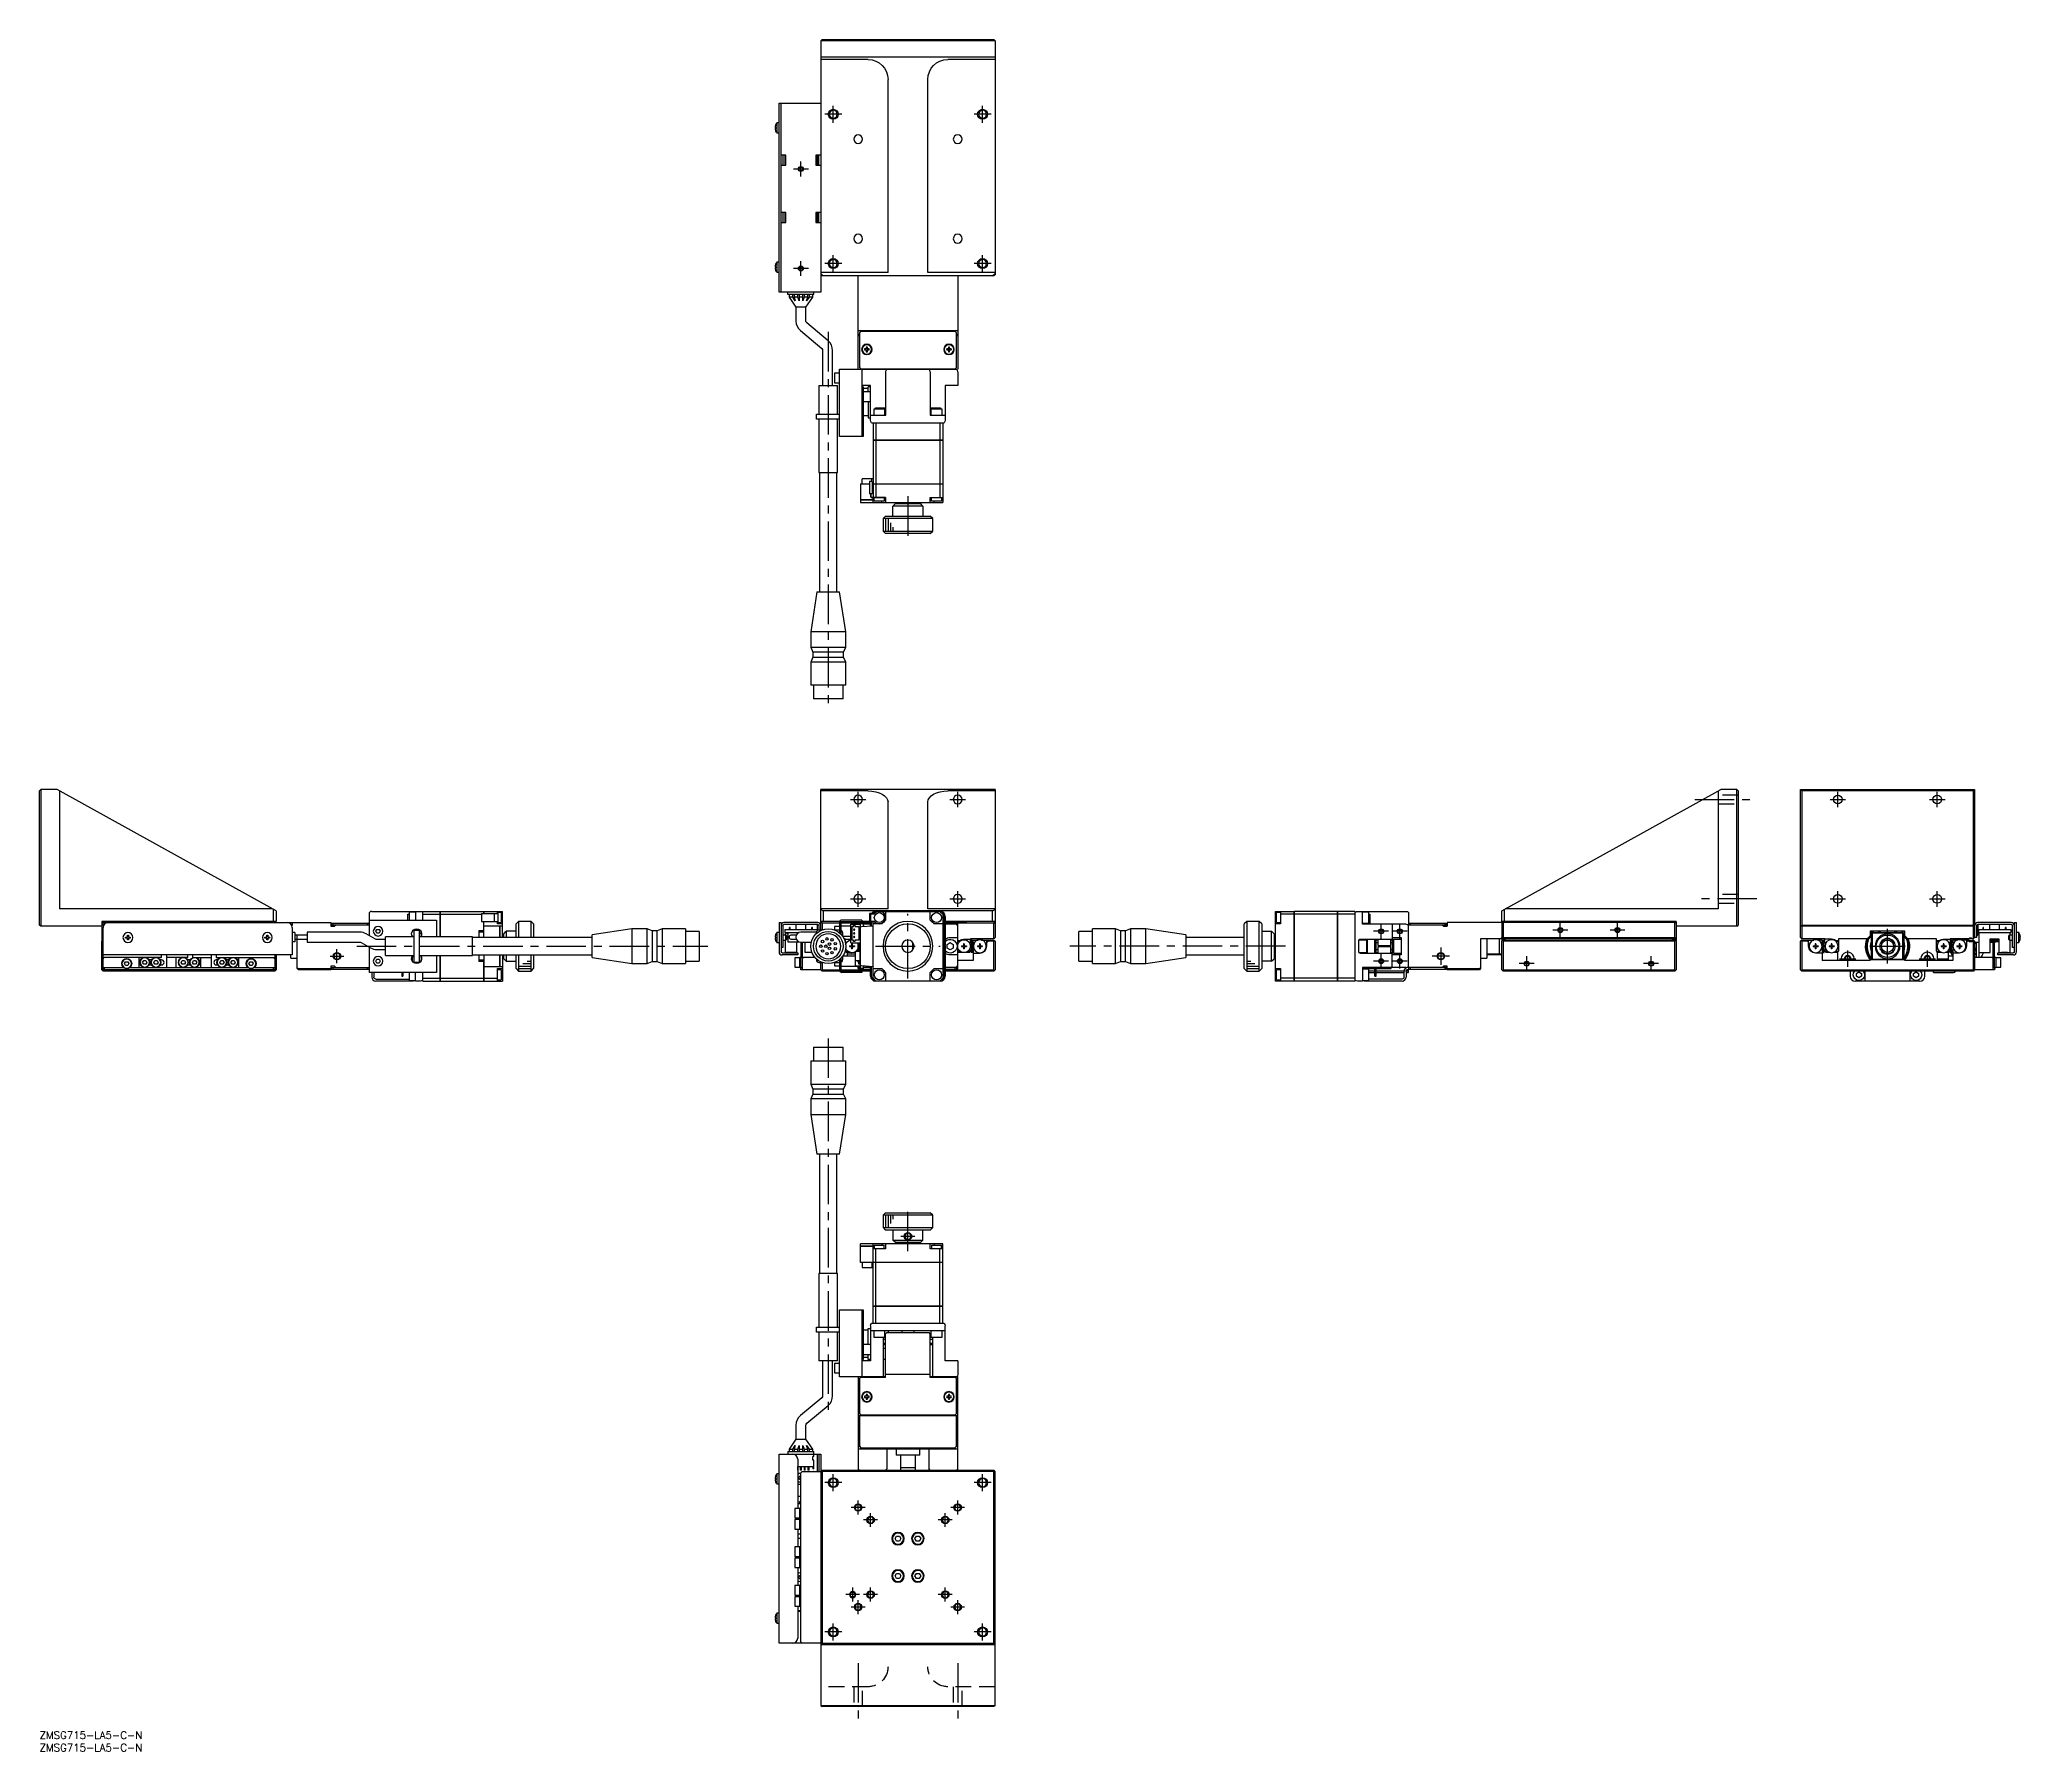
# Model space of a CAD drawing. Extents: x 0 to 796, y -8 to 680.
import ezdxf

# ---------------------------------------------------------------- set-up
doc = ezdxf.new("R2010")
doc.units = 0
doc.header["$LTSCALE"] = 0.5
doc.linetypes.add('CENTER', pattern=[50.8, 31.75, -6.35, 6.35, -6.35])
doc.linetypes.add('DASHED', pattern=[19.05, 12.7, -6.35])
for name, color, linetype in [('MSM_CENTER', 1, 'CENTER'), ('MSM_CONTINUOUS', 7, 'CONTINUOUS'), ('MSM_DASHED', 4, 'DASHED'), ('MSM_NARROW', 5, 'CONTINUOUS'), ('MSM_PART_NUMBER', 7, 'CONTINUOUS')]:
    doc.layers.add(name, color=color, linetype=linetype)
doc.styles.get("Standard").update_dxf_attribs({"font": 'txt.shx', "height": 1, "bigfont": 'bigfont.shx'})

# ---------------------------------------------------------------- blocks, each defined once
blk = doc.blocks.new('*U2')
at = {"layer": 'MSM_PART_NUMBER'}
blk.add_text('ZMSG715-LA5-C-N', height=3, dxfattribs=at).set_placement((0, -3))
blk = doc.blocks.new('*U3')
at = {"layer": 'MSM_PART_NUMBER'}
blk.add_text('ZMSG715-LA5-C-N', height=3, dxfattribs=at).set_placement((0, -8))

msp = doc.modelspace()

# ---------------------------------------------------------------- linework, layer by layer
at = {"layer": 'MSM_CENTER'}
for p, q in [((318.93, 646.56), (318.93, 653.36)), ((378.93, 646.56), (378.93, 653.36)), ((322.33, 649.96), (315.53, 649.96)), ((382.33, 649.96), (375.53, 649.96)), ((305.93, 624.96), (305.93, 630.96)), ((308.93, 627.96), (302.93, 627.96)), ((305.93, 584.96), (305.93, 590.96)), ((322.33, 589.96), (315.53, 589.96)), ((318.93, 586.56), (318.93, 593.36)), ((382.33, 589.96), (375.53, 589.96)), ((378.93, 586.56), (378.93, 593.36)), ((308.93, 587.96), (302.93, 587.96)), ((316.93, 562.51), (316.93, 411.41)), ((348.93, 496.46), (348.93, 478.96)), ((325.83, 374.59), (332.03, 374.59)), ((328.93, 371.49), (328.93, 377.69)), ((365.83, 374.59), (372.03, 374.59)), ((368.93, 371.49), (368.93, 377.69)), ((665.09, 374.59), (690.09, 374.59)), ((719.49, 374.59), (725.69, 374.59)), ((722.59, 371.49), (722.59, 377.69)), ((759.49, 374.59), (765.69, 374.59)), ((762.59, 371.49), (762.59, 377.69)), ((325.83, 334.59), (332.03, 334.59)), ((328.93, 331.49), (328.93, 337.69)), ((365.83, 334.59), (372.03, 334.59)), ((368.93, 331.49), (368.93, 337.69)), ((690.09, 334.59), (665.09, 334.59)), ((719.49, 334.59), (725.69, 334.59)), ((722.59, 331.49), (722.59, 337.69)), ((759.49, 334.59), (765.69, 334.59)), ((762.59, 331.49), (762.59, 337.69)), ((348.93, 302.59), (348.93, 328.59)), ((542.09, 321.59), (536.09, 321.59)), ((539.09, 318.59), (539.09, 324.59)), ((549.59, 321.59), (543.59, 321.59)), ((546.59, 318.59), (546.59, 324.59)), ((614.09, 322.09), (608.09, 322.09)), ((611.09, 319.09), (611.09, 325.09)), ((637.09, 322.09), (631.09, 322.09)), ((634.09, 319.09), (634.09, 325.09)), ((742.59, 308.59), (742.59, 322.59)), ((116.7, 311.59), (122.3, 311.59)), ((119.5, 308.79), (119.5, 314.39)), ((127.45, 315.59), (268.55, 315.59)), ((335.93, 315.59), (361.93, 315.59)), ((500.64, 315.59), (414.04, 315.59)), ((539.09, 306.59), (539.09, 312.59)), ((546.59, 306.59), (546.59, 312.59)), ((566.59, 311.59), (559.59, 311.59)), ((563.09, 315.09), (563.09, 308.09)), ((597.59, 305.59), (597.59, 311.59)), ((647.59, 305.59), (647.59, 311.59)), ((723.34, 310.59), (729.84, 310.59)), ((726.59, 307.34), (726.59, 313.84)), ((735.59, 315.59), (749.59, 315.59)), ((755.34, 310.59), (761.84, 310.59)), ((758.59, 307.34), (758.59, 313.84)), ((542.09, 309.59), (536.09, 309.59)), ((549.59, 309.59), (543.59, 309.59)), ((600.59, 308.59), (594.59, 308.59)), ((650.59, 308.59), (644.59, 308.59)), ((316.93, 278.55), (316.93, 127.45)), ((348.93, 193), (348.93, 211)), ((351.73, 199), (346.13, 199)), ((348.93, 196.2), (348.93, 201.8)), ((322.33, 100), (315.53, 100)), ((318.93, 96.6), (318.93, 103.4)), ((382.33, 100), (375.53, 100)), ((378.93, 96.6), (378.93, 103.4)), ((331.73, 90), (326.13, 90)), ((328.93, 87.2), (328.93, 92.8)), ((333.93, 82.2), (333.93, 87.8)), ((363.93, 82.2), (363.93, 87.8)), ((371.73, 90), (366.13, 90)), ((368.93, 87.2), (368.93, 92.8)), ((336.73, 85), (331.13, 85)), ((366.73, 85), (361.13, 85)), ((326.73, 52.2), (326.73, 57.8)), ((333.93, 52.2), (333.93, 57.8)), ((363.93, 52.2), (363.93, 57.8)), ((329.53, 55), (323.93, 55)), ((331.73, 50), (326.13, 50)), ((328.93, 47.2), (328.93, 52.8)), ((336.73, 55), (331.13, 55)), ((366.73, 55), (361.13, 55)), ((371.73, 50), (366.13, 50)), ((368.93, 47.2), (368.93, 52.8)), ((322.33, 40), (315.53, 40)), ((318.93, 36.6), (318.93, 43.4)), ((382.33, 40), (375.53, 40)), ((378.93, 36.6), (378.93, 43.4)), ((328.93, 27.5), (328.93, 2.5)), ((368.93, 27.5), (368.93, 2.5))]:
    msp.add_line(p, q, dxfattribs=at)
at = {"layer": 'MSM_CONTINUOUS'}
for p, q in [((314.43, 679.96), (313.93, 679.46)), ((383.93, 679.46), (313.93, 679.46)), ((313.93, 679.46), (313.93, 578.46)), ((314.43, 679.96), (383.43, 679.96)), ((383.43, 679.96), (383.93, 679.46)), ((383.93, 679.46), (383.93, 585.46)), ((383.93, 672.96), (313.93, 672.96)), ((332.93, 671.96), (313.93, 671.96)), ((383.93, 671.96), (364.93, 671.96)), ((340.93, 586.37), (340.93, 663.96)), ((356.93, 586.37), (356.93, 663.96)), ((297.13, 578.46), (297.13, 654.46)), ((297.13, 654.46), (313.93, 654.46)), ((297.93, 578.46), (297.93, 654.46)), ((295.67, 645.41), (295.67, 645.39)), ((297.13, 646.46), (296.23, 646.46)), ((296.23, 646.46), (296.23, 642.46)), ((295.54, 644.66), (295.67, 644.66)), ((295.67, 644.26), (295.54, 644.26)), ((295.67, 644.66), (295.67, 644.26)), ((295.67, 643.53), (295.67, 643.51)), ((296.23, 642.46), (297.13, 642.46)), ((299.93, 633.46), (297.93, 633.46)), ((297.93, 629.46), (299.93, 629.46)), ((298.73, 633.46), (298.73, 629.46)), ((299.43, 633.46), (299.43, 629.46)), ((299.93, 629.46), (299.93, 633.46)), ((313.93, 633.46), (311.93, 633.46)), ((311.93, 633.46), (311.93, 629.46)), ((311.93, 629.46), (313.93, 629.46)), ((312.43, 629.46), (312.43, 633.46)), ((312.63, 629.46), (312.63, 633.46)), ((313.13, 629.46), (313.13, 633.46)), ((299.93, 610.46), (297.93, 610.46)), ((297.93, 606.46), (299.93, 606.46)), ((298.73, 610.46), (298.73, 606.46)), ((299.43, 610.46), (299.43, 606.46)), ((299.93, 606.46), (299.93, 610.46)), ((313.93, 610.46), (311.93, 610.46)), ((311.93, 610.46), (311.93, 606.46)), ((311.93, 606.46), (313.93, 606.46)), ((312.43, 606.46), (312.43, 610.46)), ((312.63, 606.46), (312.63, 610.46)), ((313.13, 606.46), (313.13, 610.46)), ((295.67, 589.41), (295.67, 589.39)), ((297.13, 590.46), (296.23, 590.46)), ((296.23, 590.46), (296.23, 586.46)), ((295.54, 588.66), (295.67, 588.66)), ((295.67, 588.26), (295.54, 588.26)), ((295.67, 588.66), (295.67, 588.26)), ((295.67, 587.53), (295.67, 587.51)), ((296.23, 586.46), (297.13, 586.46)), ((340.93, 586.37), (313.93, 586.37)), ((313.93, 585.96), (314.93, 584.96)), ((314.43, 584.96), (313.93, 585.46)), ((314.08, 585.31), (314.33, 585.56)), ((383.43, 584.96), (314.43, 584.96)), ((328.93, 547.46), (328.93, 584.96)), ((383.93, 586.37), (356.93, 586.37)), ((368.93, 584.96), (368.93, 547.46)), ((382.93, 584.96), (383.93, 585.96)), ((383.78, 585.31), (383.43, 584.96)), ((383.53, 585.56), (383.78, 585.31)), ((383.93, 585.46), (383.78, 585.31)), ((313.93, 578.46), (297.13, 578.46)), ((300.68, 577.46), (300.68, 578.46)), ((311.18, 577.46), (300.68, 577.46)), ((301.18, 577.46), (301.18, 576.46)), ((301.18, 576.46), (303.93, 572.46)), ((302.68, 576.46), (301.18, 576.46)), ((302.68, 576.46), (302.68, 577.46)), ((303.68, 575.01), (302.68, 576.46)), ((303.18, 577.46), (303.18, 576.46)), ((303.18, 576.46), (303.68, 575.01)), ((304.68, 576.46), (303.18, 576.46)), ((304.68, 576.46), (304.68, 577.46)), ((305.18, 575.01), (304.68, 576.46)), ((305.18, 577.46), (305.18, 575.01)), ((306.68, 576.46), (305.18, 576.46)), ((306.68, 575.01), (306.68, 577.46)), ((307.18, 576.46), (306.68, 575.01)), ((307.18, 577.46), (307.18, 576.46)), ((308.68, 576.46), (307.18, 576.46)), ((307.93, 572.46), (310.68, 576.46)), ((308.18, 575.01), (308.68, 576.46)), ((309.18, 576.46), (308.18, 575.01)), ((308.68, 576.46), (308.68, 577.46)), ((309.18, 577.46), (309.18, 576.46)), ((310.68, 576.46), (309.18, 576.46)), ((310.68, 576.46), (310.68, 577.46)), ((311.18, 577.46), (311.18, 578.46)), ((303.93, 572.46), (303.93, 566.86)), ((307.93, 572.46), (303.93, 572.46)), ((307.93, 566.86), (307.93, 572.46)), ((316.87, 558.89), (308.29, 566.09)), ((305.71, 563.03), (314.3, 555.83)), ((368.93, 562.96), (328.93, 562.96)), ((329.43, 561.46), (328.93, 561.46)), ((329.43, 560.96), (328.93, 560.96)), ((329.93, 562.66), (329.43, 562.16)), ((329.43, 562.16), (329.43, 548.16)), ((367.93, 562.66), (329.93, 562.66)), ((334.43, 562.66), (334.43, 562.96)), ((335.18, 562.96), (335.18, 562.66)), ((340.68, 562.66), (340.68, 562.96)), ((344.13, 562.96), (343.93, 562.76)), ((353.93, 562.76), (343.93, 562.76)), ((343.93, 562.76), (343.93, 562.66)), ((353.93, 562.76), (353.73, 562.96)), ((353.93, 562.66), (353.93, 562.76)), ((357.18, 562.96), (357.18, 562.66)), ((362.68, 562.66), (362.68, 562.96)), ((363.43, 562.96), (363.43, 562.66)), ((368.43, 562.16), (367.93, 562.66)), ((368.43, 548.16), (368.43, 562.16)), ((368.93, 561.46), (368.43, 561.46)), ((368.93, 560.96), (368.43, 560.96)), ((314.65, 555.06), (314.65, 540.96)), ((318.65, 540.96), (318.65, 555.06)), ((332.19, 555.7), (331.51, 555.7)), ((331.51, 555.22), (332.19, 555.22)), ((332.19, 556.38), (332.19, 555.7)), ((332.19, 555.22), (332.19, 554.54)), ((332.67, 555.7), (332.67, 556.38)), ((333.35, 555.7), (332.67, 555.7)), ((332.67, 554.54), (332.67, 555.22)), ((332.67, 555.22), (333.35, 555.22)), ((365.19, 555.7), (364.51, 555.7)), ((364.51, 555.22), (365.19, 555.22)), ((365.19, 556.38), (365.19, 555.7)), ((365.19, 555.22), (365.19, 554.54)), ((365.67, 555.7), (365.67, 556.38)), ((366.35, 555.7), (365.67, 555.7)), ((365.67, 554.54), (365.67, 555.22)), ((365.67, 555.22), (366.35, 555.22)), ((321.43, 545.86), (319.43, 545.86)), ((319.43, 545.86), (319.43, 542.06)), ((319.43, 542.06), (321.43, 542.06)), ((321.43, 520.46), (321.43, 547.46)), ((321.43, 547.46), (368.55, 547.46)), ((329.43, 548.16), (329.93, 547.66)), ((329.93, 547.66), (367.93, 547.66)), ((330.43, 547.46), (330.43, 520.46)), ((334.43, 547.66), (334.43, 547.46)), ((338.93, 547.66), (338.93, 547.46)), ((339.93, 547.66), (339.93, 547.46)), ((340.03, 528.96), (340.03, 546.46)), ((341.43, 547.66), (341.43, 547.46)), ((356.43, 547.46), (356.43, 547.66)), ((357.83, 546.46), (357.83, 528.96)), ((357.93, 547.66), (357.93, 547.46)), ((358.93, 547.46), (358.93, 547.66)), ((363.43, 547.46), (363.43, 547.66)), ((367.93, 547.66), (368.43, 548.16)), ((368.93, 546.46), (368.93, 540.96)), ((313.18, 540.96), (313.18, 529.46)), ((313.18, 540.96), (320.68, 540.96)), ((320.68, 529.46), (320.68, 540.96)), ((333.93, 540.96), (330.43, 540.96)), ((330.93, 540.46), (330.43, 540.46)), ((330.93, 540.46), (330.93, 520.46)), ((332.93, 539.71), (330.93, 539.71)), ((333.93, 538.46), (330.93, 538.46)), ((330.93, 534.46), (333.93, 534.46)), ((332.93, 538.46), (332.93, 540.46)), ((333.93, 540.46), (332.93, 540.46)), ((332.93, 534.46), (332.93, 527.96)), ((333.93, 526.96), (333.93, 540.96)), ((363.93, 540.96), (363.93, 526.96)), ((368.93, 540.96), (363.93, 540.96)), ((312.18, 527.46), (312.18, 529.46)), ((312.18, 529.46), (321.43, 529.46)), ((321.43, 527.46), (312.18, 527.46)), ((313.18, 527.46), (313.18, 505.96)), ((320.68, 505.96), (320.68, 527.46)), ((332.93, 528.71), (330.93, 528.71)), ((332.93, 527.96), (333.93, 527.96)), ((333.93, 528.96), (340.03, 528.96)), ((334.31, 525.96), (363.55, 525.96)), ((334.93, 525.96), (334.93, 518.97)), ((335.18, 531.46), (335.18, 528.96)), ((339.68, 531.46), (335.18, 531.46)), ((335.85, 531.46), (335.85, 531.96)), ((335.85, 531.96), (340.03, 531.96)), ((336.08, 525.96), (336.08, 518.97)), ((339.68, 528.96), (339.68, 531.46)), ((357.83, 531.96), (362.01, 531.96)), ((357.83, 528.96), (363.93, 528.96)), ((358.18, 531.46), (358.18, 528.96)), ((362.68, 531.46), (358.18, 531.46)), ((361.77, 525.96), (361.77, 518.97)), ((362.01, 531.96), (362.01, 531.46)), ((362.68, 528.96), (362.68, 531.46)), ((362.93, 525.96), (362.93, 518.97)), ((330.93, 520.46), (321.43, 520.46)), ((334.93, 518.97), (362.93, 518.97)), ((334.93, 518.96), (334.93, 501.47)), ((362.93, 518.96), (334.93, 518.96)), ((334.94, 518.96), (334.94, 518.97)), ((336.08, 518.96), (336.08, 501.47)), ((336.09, 518.96), (336.09, 518.97)), ((361.77, 518.96), (361.77, 518.97)), ((361.77, 518.96), (361.77, 501.47)), ((362.92, 518.96), (362.92, 518.97)), ((362.93, 518.96), (362.93, 501.47)), ((313.18, 505.96), (320.68, 505.96)), ((313.43, 505.96), (313.43, 457.96)), ((320.43, 457.96), (320.43, 505.96)), ((330.53, 501.46), (330.53, 503.46)), ((334.93, 503.46), (330.53, 503.46)), ((330.93, 501.46), (330.93, 501.47)), ((330.93, 501.47), (333.53, 501.47)), ((333.53, 502.36), (333.53, 497.36)), ((334.63, 502.36), (333.53, 502.36)), ((334.43, 502.36), (334.43, 503.46)), ((334.63, 502.36), (334.63, 497.36)), ((334.63, 501.47), (362.93, 501.47)), ((334.94, 501.46), (334.94, 501.47)), ((336.09, 501.46), (336.09, 501.47)), ((361.77, 501.46), (361.77, 501.47)), ((362.92, 501.46), (362.92, 501.47)), ((329.93, 501.46), (329.93, 494.97)), ((329.93, 501.46), (333.53, 501.46)), ((329.93, 494.97), (334.93, 494.97)), ((329.93, 494.96), (329.93, 493.96)), ((334.93, 494.96), (329.93, 494.96)), ((329.93, 493.96), (362.93, 493.96)), ((329.94, 494.96), (329.94, 494.97)), ((334.63, 497.36), (333.53, 497.36)), ((334.03, 496.16), (334.03, 497.36)), ((334.13, 496.16), (334.13, 497.36)), ((339.93, 495.96), (334.33, 495.96)), ((339.93, 495.86), (334.33, 495.86)), ((334.63, 501.46), (362.93, 501.46)), ((334.93, 501.46), (334.93, 495.96)), ((334.93, 493.96), (334.93, 495.86)), ((335.43, 494.46), (335.43, 495.96)), ((339.43, 494.46), (335.43, 494.46)), ((336.08, 501.46), (336.08, 495.96)), ((338.43, 493.96), (338.43, 494.46)), ((339.43, 495.86), (339.43, 494.46)), ((339.93, 495.96), (339.93, 493.96)), ((346.43, 493.46), (346.43, 493.96)), ((350.93, 493.46), (350.93, 493.96)), ((357.93, 493.96), (357.93, 495.96)), ((357.93, 495.96), (362.93, 495.96)), ((358.43, 494.46), (358.43, 495.96)), ((362.43, 494.46), (358.43, 494.46)), ((359.43, 493.96), (359.43, 494.46)), ((361.77, 501.46), (361.77, 495.96)), ((362.43, 495.96), (362.43, 494.46)), ((362.93, 501.46), (362.93, 493.96)), ((339.93, 488.46), (338.93, 487.46)), ((338.93, 487.46), (338.93, 482.46)), ((358.93, 487.46), (338.93, 487.46)), ((339.93, 488.46), (357.93, 488.46)), ((343.93, 493.46), (342.93, 492.46)), ((354.93, 492.46), (342.93, 492.46)), ((342.93, 488.46), (342.93, 492.46)), ((343.93, 493.46), (353.93, 493.46)), ((354.93, 492.46), (353.93, 493.46)), ((354.93, 492.46), (354.93, 488.46)), ((358.93, 487.46), (357.93, 488.46)), ((358.93, 482.46), (358.93, 487.46)), ((338.93, 482.46), (339.93, 481.46)), ((338.93, 482.46), (358.93, 482.46)), ((357.93, 481.46), (339.93, 481.46)), ((357.93, 481.46), (358.93, 482.46)), ((312.36, 457.96), (309.93, 441.96)), ((312.36, 457.96), (321.5, 457.96)), ((323.93, 441.96), (321.5, 457.96)), ((309.93, 441.96), (309.93, 435.76)), ((323.93, 441.96), (309.93, 441.96)), ((323.93, 435.76), (323.93, 441.96)), ((309.93, 435.76), (310.78, 433.76)), ((309.93, 435.76), (323.93, 435.76)), ((310.78, 431.76), (309.93, 429.76)), ((310.78, 433.76), (310.78, 431.76)), ((323.08, 433.76), (310.78, 433.76)), ((310.78, 431.76), (323.08, 431.76)), ((323.08, 433.76), (323.93, 435.76)), ((323.08, 431.76), (323.08, 433.76)), ((323.93, 429.76), (323.08, 431.76)), ((309.93, 429.76), (309.93, 420.46)), ((323.93, 429.76), (309.93, 429.76)), ((323.93, 420.46), (323.93, 429.76)), ((323.93, 420.46), (309.93, 420.46)), ((310.98, 420.46), (310.98, 414.96)), ((322.88, 414.96), (310.98, 414.96)), ((322.88, 414.96), (322.88, 420.46)), ((0, 378.09), (0.5, 378.59)), ((0, 324.09), (0, 378.09)), ((0.5, 378.59), (0.5, 323.59)), ((7, 378.59), (0.5, 378.59)), ((95, 329.81), (7, 378.59)), ((8, 378.03), (8, 330.59)), ((383.93, 378.59), (313.93, 378.59)), ((313.93, 322.09), (313.93, 378.59)), ((332.93, 378.03), (313.93, 378.03)), ((332.93, 378.03), (334.49, 377.95)), ((334.49, 377.95), (335.99, 377.69)), ((335.99, 377.69), (337.37, 377.28)), ((337.37, 377.28), (338.59, 376.73)), ((338.59, 376.73), (339.58, 376.06)), ((339.58, 376.06), (340.32, 375.29)), ((340.32, 375.29), (340.77, 374.46)), ((340.77, 374.46), (340.93, 373.6)), ((356.93, 373.6), (357.08, 374.46)), ((357.08, 374.46), (357.54, 375.29)), ((357.54, 375.29), (358.28, 376.06)), ((358.28, 376.06), (359.27, 376.73)), ((359.27, 376.73), (360.48, 377.28)), ((360.48, 377.28), (361.87, 377.69)), ((361.87, 377.69), (363.37, 377.95)), ((363.37, 377.95), (364.93, 378.03)), ((383.93, 378.03), (364.93, 378.03)), ((383.93, 378.59), (383.93, 319.09)), ((587.59, 329.81), (675.59, 378.59)), ((674.59, 378.03), (674.59, 330.59)), ((682.09, 378.59), (675.59, 378.59)), ((682.09, 323.59), (682.09, 378.59)), ((682.59, 378.09), (682.09, 378.59)), ((682.59, 378.09), (682.59, 324.09)), ((708.09, 378.09), (707.59, 378.59)), ((707.59, 378.59), (777.59, 378.59)), ((707.59, 319.09), (707.59, 378.59)), ((708.09, 378.09), (708.09, 324.09)), ((777.09, 378.09), (708.09, 378.09)), ((777.09, 378.09), (777.59, 378.59)), ((777.09, 324.09), (777.09, 378.09)), ((777.59, 378.59), (777.59, 319.09)), ((340.93, 330.59), (340.93, 373.6)), ((356.93, 330.59), (356.93, 373.6)), ((93.59, 330.59), (8, 330.59)), ((94, 325.59), (94, 330.36)), ((95, 329.81), (95, 325.59)), ((132.5, 319.81), (132.5, 329.2)), ((133.5, 329.59), (153, 329.59)), ((148, 328.53), (148.5, 328.53)), ((148, 326.09), (148, 328.53)), ((148.5, 329.34), (148.5, 326.09)), ((151, 329.34), (148.5, 329.34)), ((151, 329.59), (151, 326.09)), ((154, 329.59), (160.99, 329.59)), ((154, 326.09), (154, 329.59)), ((154, 328.43), (160.99, 328.43)), ((160.99, 319.34), (160.99, 329.59)), ((161, 329.58), (160.99, 329.58)), ((161, 328.43), (160.99, 328.43)), ((161, 329.59), (161, 319.34)), ((161, 329.59), (178.49, 329.59)), ((161, 328.43), (177.6, 328.43)), ((177.6, 328.69), (177.6, 325.49)), ((177.6, 328.69), (182.6, 328.69)), ((178.49, 328.69), (178.49, 329.59)), ((178.5, 329.58), (178.49, 329.58)), ((178.5, 329.59), (186, 329.59)), ((178.5, 329.59), (178.5, 328.69)), ((182.6, 328.69), (182.6, 325.49)), ((184.1, 328.59), (182.6, 328.59)), ((184, 328.59), (184, 329.59)), ((184.1, 329.59), (184.1, 324.59)), ((185.5, 329.09), (184.1, 329.09)), ((185.5, 329.09), (185.5, 325.09)), ((186, 319.09), (186, 329.59)), ((340.93, 330.59), (313.93, 330.59)), ((313.93, 330.36), (314.93, 329.81)), ((314.93, 329.81), (314.93, 325.59)), ((382.93, 329.81), (314.93, 329.81)), ((333.53, 328.69), (333.53, 325.49)), ((334.63, 328.69), (333.53, 328.69)), ((334.03, 328.59), (335.43, 328.59)), ((334.03, 325.59), (334.03, 328.59)), ((334.63, 328.59), (334.63, 328.69)), ((335.93, 329.59), (361.93, 329.59)), ((339.93, 329.59), (339.93, 326.09)), ((383.93, 330.59), (356.93, 330.59)), ((357.93, 326.09), (357.93, 329.59)), ((362.93, 328.43), (362.93, 302.74)), ((363.55, 327.59), (363.55, 303.59)), ((363.93, 327.59), (363.93, 303.59)), ((382.93, 329.81), (383.93, 330.36)), ((382.93, 325.59), (382.93, 329.81)), ((496.59, 301.59), (496.59, 329.59)), ((496.59, 329.59), (504.09, 329.59)), ((497.09, 325.09), (497.09, 329.09)), ((498.59, 329.09), (497.09, 329.09)), ((498.59, 329.59), (498.59, 324.59)), ((504.09, 328.43), (498.59, 328.43)), ((504.09, 301.59), (504.09, 329.59)), ((504.09, 329.58), (504.1, 329.58)), ((504.09, 328.43), (504.1, 328.43)), ((504.1, 329.59), (504.1, 301.59)), ((521.59, 329.59), (504.1, 329.59)), ((521.59, 328.43), (504.1, 328.43)), ((521.59, 301.59), (521.59, 329.59)), ((521.59, 329.58), (521.6, 329.58)), ((521.59, 328.43), (521.6, 328.43)), ((521.6, 329.59), (521.6, 301.59)), ((528.59, 329.59), (521.6, 329.59)), ((528.59, 328.43), (521.6, 328.43)), ((528.59, 329.59), (528.59, 301.59)), ((529.59, 329.59), (549.09, 329.59)), ((531.59, 324.49), (531.59, 329.59)), ((534.09, 329.34), (531.59, 329.34)), ((534.09, 324.84), (534.09, 329.34)), ((534.09, 328.53), (534.59, 328.53)), ((534.59, 328.53), (534.59, 324.49)), ((550.09, 329.2), (550.09, 324.1)), ((587.59, 325.59), (587.59, 329.81)), ((588.59, 330.36), (588.59, 325.59)), ((674.59, 330.59), (589, 330.59)), ((0.5, 323.59), (0, 324.09)), ((25, 323.59), (0.5, 323.59)), ((95, 325.59), (25, 325.59)), ((25.7, 325.59), (25, 324.89)), ((25, 325.59), (25, 317.89)), ((25, 318.59), (25.5, 319.09)), ((25.5, 318.59), (25, 318.59)), ((25.5, 325.09), (25.35, 325.24)), ((25.5, 323.89), (25.5, 325.09)), ((25.5, 325.09), (117, 325.09)), ((25.5, 306.09), (25.5, 323.09)), ((34.57, 319.29), (35.3, 319.29)), ((35.3, 318.89), (34.57, 318.89)), ((35.3, 319.29), (35.3, 320.01)), ((35.3, 318.16), (35.3, 318.89)), ((35.7, 320.01), (35.7, 319.29)), ((35.7, 319.29), (36.43, 319.29)), ((35.7, 318.89), (35.7, 318.16)), ((36.43, 318.89), (35.7, 318.89)), ((90.57, 319.29), (91.3, 319.29)), ((91.3, 318.89), (90.57, 318.89)), ((91.3, 319.29), (91.3, 320.01)), ((91.3, 318.16), (91.3, 318.89)), ((91.7, 320.01), (91.7, 319.29)), ((91.7, 319.29), (92.43, 319.29)), ((92.43, 318.89), (91.7, 318.89)), ((91.7, 318.89), (91.7, 318.16)), ((94.8, 325.09), (94.3, 325.59)), ((94.65, 325.24), (94.5, 325.09)), ((101.5, 325.09), (101.5, 323.89)), ((101.5, 323.09), (101.5, 312.09)), ((102.5, 321.09), (101.5, 321.09)), ((102.5, 321.09), (102.5, 317.39)), ((107.5, 319.99), (102.5, 319.99)), ((102.5, 318.49), (107.5, 318.49)), ((103.5, 306.59), (103.5, 319.99)), ((107.5, 321.24), (107.5, 317.24)), ((128.7, 321.24), (107.5, 321.24)), ((117, 325.09), (117, 323.59)), ((118.75, 323.84), (117, 323.84)), ((117, 323.59), (118.5, 323.59)), ((117.3, 324.09), (117.3, 324.89)), ((117.3, 324.89), (132.3, 324.89)), ((132.5, 324.09), (117.3, 324.09)), ((117.8, 324.89), (117.8, 324.09)), ((119, 324.09), (118.5, 323.59)), ((135, 318.37), (131.2, 320.57)), ((131.8, 324.09), (131.8, 324.89)), ((132.3, 324.89), (132.3, 324.09)), ((132.5, 326.09), (159.5, 326.09)), ((135.13, 321.59), (135.57, 322.34)), ((135.57, 320.84), (135.13, 321.59)), ((135.57, 322.34), (136.43, 322.34)), ((136.43, 320.84), (135.57, 320.84)), ((136.43, 322.34), (136.87, 321.59)), ((136.87, 321.59), (136.43, 320.84)), ((139, 311.84), (139, 319.34)), ((150.5, 319.34), (139, 319.34)), ((150.5, 309.09), (150.5, 322.09)), ((150.5, 322.09), (152.5, 322.09)), ((152.5, 322.09), (152.5, 309.09)), ((174, 319.34), (152.5, 319.34)), ((153, 320.51), (153, 321.01)), ((153.45, 321.01), (153, 321.01)), ((153, 320.51), (153.5, 320.51)), ((153, 319.34), (153, 319.51)), ((153.19, 319.51), (153, 319.51)), ((159.5, 326.09), (159.5, 319.34)), ((174, 311.84), (174, 319.34)), ((222, 319.09), (174, 319.09)), ((176.5, 321.74), (176.5, 319.09)), ((178.49, 321.74), (176.5, 321.74)), ((178.5, 321.24), (176.5, 321.24)), ((177.6, 325.49), (182.6, 325.49)), ((178.49, 321.24), (178.49, 325.49)), ((178.5, 319.09), (178.5, 325.49)), ((178.5, 323.84), (184.99, 323.84)), ((182.6, 325.59), (184.1, 325.59)), ((184, 324.59), (184, 325.59)), ((186, 324.59), (184, 324.59)), ((184.1, 325.09), (185.5, 325.09)), ((184.99, 319.09), (184.99, 323.84)), ((185, 323.83), (184.99, 323.83)), ((185, 323.84), (185, 319.09)), ((185, 323.84), (185.8, 323.84)), ((186, 326.09), (185.5, 326.09)), ((185.8, 323.81), (185.8, 323.84)), ((186, 323.81), (185.8, 323.81)), ((186.5, 320.59), (187.5, 321.59)), ((186.5, 319.09), (186.5, 320.59)), ((187.5, 321.59), (187.5, 319.09)), ((191.5, 321.59), (187.5, 321.59)), ((192.5, 325.59), (191.5, 324.59)), ((191.5, 319.09), (191.5, 324.59)), ((192.5, 325.59), (192.5, 319.09)), ((197.5, 325.59), (192.5, 325.59)), ((197.5, 319.09), (197.5, 325.59)), ((198.5, 324.59), (197.5, 325.59)), ((198.5, 324.59), (198.5, 319.09)), ((238, 322.59), (222, 320.16)), ((222, 311.02), (222, 320.16)), ((238, 322.59), (238, 308.59)), ((244.2, 322.59), (238, 322.59)), ((244.2, 308.59), (244.2, 322.59)), ((246.2, 321.74), (244.2, 322.59)), ((246.2, 321.74), (246.2, 309.44)), ((248.2, 321.74), (246.2, 321.74)), ((250.2, 322.59), (248.2, 321.74)), ((248.2, 309.44), (248.2, 321.74)), ((250.2, 322.59), (250.2, 308.59)), ((259.5, 322.59), (250.2, 322.59)), ((259.5, 322.59), (259.5, 308.59)), ((265, 321.54), (259.5, 321.54)), ((265, 321.54), (265, 309.64)), ((295.54, 319.29), (295.67, 319.29)), ((295.67, 318.89), (295.54, 318.89)), ((295.67, 320.04), (295.67, 320.01)), ((295.67, 319.29), (295.67, 318.89)), ((297.13, 321.09), (296.23, 321.09)), ((296.23, 321.09), (296.23, 317.09)), ((297.13, 325.09), (297.93, 325.09)), ((297.13, 325.09), (297.13, 313.29)), ((297.93, 325.09), (297.93, 313.39)), ((298.73, 323.89), (298.73, 315.09)), ((299.93, 320.09), (298.73, 320.09)), ((312.73, 325.09), (299.13, 325.09)), ((312.73, 324.29), (299.13, 324.29)), ((299.43, 322.29), (299.43, 321.09)), ((299.43, 322.29), (312.43, 322.29)), ((299.43, 321.09), (305.17, 321.09)), ((299.68, 320.09), (299.68, 321.09)), ((300.13, 319.89), (299.93, 320.09)), ((299.93, 318.09), (299.93, 320.09)), ((300.13, 319.89), (300.13, 318.29)), ((300.22, 321.09), (300.22, 320.54)), ((300.68, 320.54), (300.22, 320.54)), ((300.68, 321.09), (300.68, 317.39)), ((301.55, 323.09), (301.3, 323.09)), ((301.3, 322.29), (301.3, 323.09)), ((301.55, 322.29), (301.55, 323.09)), ((304.07, 319.99), (301.93, 319.99)), ((301.93, 318.49), (304.07, 318.49)), ((303.93, 324.29), (303.93, 322.29)), ((312.19, 321.24), (305.93, 321.24)), ((307.93, 322.29), (307.93, 324.29)), ((310.55, 323.09), (310.3, 323.09)), ((310.3, 322.29), (310.3, 323.09)), ((310.55, 322.29), (310.55, 323.09)), ((312.18, 321.09), (312.18, 320.73)), ((312.43, 322.29), (312.43, 321.75)), ((313.07, 324.09), (312.63, 324.09)), ((312.63, 321.92), (312.63, 324.09)), ((313.13, 323.89), (313.13, 322.08)), ((314.33, 322.09), (313.18, 322.09)), ((314.43, 325.59), (313.93, 325.09)), ((321.56, 325.59), (313.93, 325.59)), ((314.43, 324.89), (314.08, 325.24)), ((314.43, 324.89), (314.43, 322.12)), ((321.43, 324.89), (314.43, 324.89)), ((321.43, 323.49), (319.43, 323.49)), ((319.43, 323.49), (319.43, 322.12)), ((321.43, 322.09), (319.53, 322.09)), ((321.26, 321.09), (321.43, 321.09)), ((321.43, 325.09), (321.43, 320.95)), ((321.93, 325.39), (321.93, 320.48)), ((328.93, 324.89), (321.93, 324.89)), ((326.03, 323.59), (321.93, 323.59)), ((322.13, 325.59), (330.43, 325.59)), ((330.43, 326.09), (322.43, 326.09)), ((322.68, 321.09), (322.68, 319.58)), ((322.68, 319.59), (326.03, 319.59)), ((323.73, 318.59), (323.25, 318.59)), ((323.73, 318.59), (323.73, 317.25)), ((325.43, 325.59), (325.78, 325.24)), ((325.78, 325.24), (333.93, 325.24)), ((326.03, 317.01), (326.03, 324.51)), ((326.03, 324.51), (329.73, 324.51)), ((326.53, 323.51), (327.08, 323.51)), ((326.53, 318.01), (326.53, 323.51)), ((327.08, 324.01), (327.58, 324.01)), ((327.08, 323.51), (327.08, 324.01)), ((327.58, 324.01), (327.58, 323.51)), ((327.58, 323.51), (329.23, 323.51)), ((333.93, 325.09), (328.93, 325.09)), ((328.93, 325.09), (328.93, 324.51)), ((329.23, 323.51), (329.23, 318.01)), ((329.43, 324.51), (329.43, 324.89)), ((329.43, 324.89), (333.93, 324.89)), ((329.73, 324.59), (329.73, 306.59)), ((330.93, 324.59), (329.73, 324.59)), ((329.93, 324.89), (329.93, 324.59)), ((329.93, 307.97), (329.93, 323.21)), ((330.21, 323.51), (334.93, 323.84)), ((330.43, 326.09), (330.43, 325.59)), ((333.53, 325.59), (330.43, 325.59)), ((330.93, 324.59), (330.93, 323.56)), ((333.93, 324.49), (330.93, 324.49)), ((331.35, 323.59), (330.93, 323.59)), ((333.53, 325.49), (334.63, 325.49)), ((333.93, 323.77), (333.93, 325.49)), ((335.43, 325.59), (334.03, 325.59)), ((334.31, 323.79), (334.31, 325.49)), ((334.63, 325.49), (334.63, 325.59)), ((334.93, 302.74), (334.93, 325.59)), ((338.43, 324.59), (334.93, 324.59)), ((362.93, 324.59), (359.43, 324.59)), ((383.93, 325.59), (363.93, 325.59)), ((363.93, 325.24), (372.08, 325.24)), ((368.93, 325.09), (363.93, 325.09)), ((363.93, 324.89), (368.43, 324.89)), ((367.93, 324.49), (363.93, 324.49)), ((365.93, 319.09), (368.93, 319.09)), ((367.93, 324.49), (367.93, 324.89)), ((368.43, 324.89), (368.43, 324.35)), ((368.93, 324.09), (368.73, 324.09)), ((368.93, 306.59), (368.93, 325.09)), ((383.43, 324.89), (368.93, 324.89)), ((372.08, 325.24), (372.43, 325.59)), ((374.13, 317.14), (374.13, 318.59)), ((383.43, 318.59), (374.13, 318.59)), ((383.43, 325.59), (383.78, 325.24)), ((383.78, 325.24), (383.43, 324.89)), ((383.43, 318.59), (383.43, 324.89)), ((383.43, 318.59), (383.93, 319.09)), ((383.93, 325.09), (383.78, 325.24)), ((417.59, 309.64), (417.59, 321.54)), ((423.09, 321.54), (417.59, 321.54)), ((423.09, 308.59), (423.09, 322.59)), ((432.39, 322.59), (423.09, 322.59)), ((432.39, 308.59), (432.39, 322.59)), ((434.39, 321.74), (432.39, 322.59)), ((434.39, 321.74), (434.39, 309.44)), ((436.39, 321.74), (434.39, 321.74)), ((438.39, 322.59), (436.39, 321.74)), ((436.39, 309.44), (436.39, 321.74)), ((438.39, 322.59), (438.39, 308.59)), ((444.59, 322.59), (438.39, 322.59)), ((444.59, 308.59), (444.59, 322.59)), ((460.59, 320.16), (444.59, 322.59)), ((460.59, 320.16), (460.59, 311.02)), ((484.09, 319.09), (460.59, 319.09)), ((485.09, 325.59), (484.09, 324.59)), ((484.09, 306.59), (484.09, 324.59)), ((485.09, 325.59), (485.09, 305.59)), ((490.09, 325.59), (485.09, 325.59)), ((490.09, 305.59), (490.09, 325.59)), ((491.09, 324.59), (490.09, 325.59)), ((491.09, 324.59), (491.09, 306.59)), ((491.09, 321.59), (495.09, 321.59)), ((496.09, 320.59), (495.09, 321.59)), ((495.09, 309.59), (495.09, 321.59)), ((496.09, 320.59), (496.09, 310.59)), ((496.59, 319.09), (496.09, 319.09)), ((496.59, 326.09), (497.09, 326.09)), ((498.59, 324.59), (496.59, 324.59)), ((497.09, 325.09), (498.59, 325.09)), ((530.89, 318.49), (543.29, 318.49)), ((531.59, 324.84), (534.09, 324.84)), ((549.09, 324.49), (531.59, 324.49)), ((533.29, 312.69), (533.29, 318.49)), ((533.49, 318.49), (533.49, 312.69)), ((536.59, 312.69), (536.59, 318.49)), ((537.09, 312.69), (537.09, 318.49)), ((537.79, 318.49), (537.79, 315.84)), ((542.99, 315.84), (542.99, 318.49)), ((543.09, 318.09), (543.09, 318.49)), ((543.49, 318.46), (543.49, 312.71)), ((543.5, 318.46), (543.59, 318.43)), ((543.59, 318.46), (543.5, 318.46)), ((543.59, 324.49), (543.59, 318.46)), ((543.59, 319.09), (547.09, 319.09)), ((547.09, 319.09), (547.09, 312.09)), ((550.09, 307.09), (550.09, 324.09)), ((565.29, 324.09), (550.09, 324.09)), ((550.29, 324.09), (550.29, 324.89)), ((550.29, 324.89), (565.29, 324.89)), ((550.79, 324.89), (550.79, 324.09)), ((564.09, 323.59), (563.59, 324.09)), ((565.59, 323.84), (563.84, 323.84)), ((564.09, 323.59), (565.59, 323.59)), ((564.79, 324.09), (564.79, 324.89)), ((565.29, 324.89), (565.29, 324.09)), ((565.59, 325.09), (565.59, 323.59)), ((587.79, 325.09), (565.59, 325.09)), ((657.59, 318.59), (579.09, 318.59)), ((579.09, 318.59), (579.09, 306.59)), ((581.59, 318.59), (581.59, 310.84)), ((586.59, 318.59), (586.59, 312.59)), ((587.59, 319.09), (587.09, 318.59)), ((588.29, 325.59), (587.59, 324.89)), ((657.59, 325.59), (587.59, 325.59)), ((587.59, 325.09), (587.59, 317.89)), ((587.59, 318.59), (588.09, 319.09)), ((588.09, 325.09), (587.94, 325.24)), ((588.09, 325.09), (588.09, 319.09)), ((657.09, 325.09), (588.09, 325.09)), ((588.09, 319.09), (657.09, 319.09)), ((657.59, 324.89), (656.89, 325.59)), ((657.24, 325.24), (657.09, 325.09)), ((657.09, 319.09), (657.09, 325.09)), ((657.09, 319.09), (657.59, 318.59)), ((657.59, 325.59), (657.59, 317.89)), ((682.09, 323.59), (657.59, 323.59)), ((682.09, 323.59), (682.59, 324.09)), ((707.59, 323.59), (708.09, 324.09)), ((777.59, 323.59), (707.59, 323.59)), ((707.59, 319.09), (708.09, 318.59)), ((708.09, 324.09), (777.09, 324.09)), ((708.09, 323.59), (708.09, 318.59)), ((717.39, 318.59), (708.09, 318.59)), ((717.39, 317.14), (717.39, 318.59)), ((735.09, 318.59), (722.89, 318.59)), ((722.89, 318.59), (722.89, 313.59)), ((734.38, 318.59), (735.59, 319.79)), ((735.59, 319.09), (735.09, 318.59)), ((749.59, 321.59), (735.59, 321.59)), ((735.59, 321.59), (735.59, 319.09)), ((736.09, 320.29), (736.39, 320.59)), ((736.09, 310.89), (736.09, 320.29)), ((736.59, 320.79), (736.39, 320.59)), ((736.39, 320.59), (736.39, 310.59)), ((736.59, 320.79), (736.89, 321.09)), ((748.59, 320.79), (736.59, 320.79)), ((736.89, 321.09), (748.29, 321.09)), ((741.53, 318.55), (741.53, 318.55)), ((748.29, 321.09), (748.59, 320.79)), ((748.79, 320.59), (748.59, 320.79)), ((748.79, 310.59), (748.79, 320.59)), ((748.79, 320.59), (749.09, 320.29)), ((749.09, 320.29), (749.09, 310.89)), ((749.59, 319.09), (749.59, 321.59)), ((749.59, 319.79), (750.8, 318.59)), ((750.09, 318.59), (749.59, 319.09)), ((762.29, 318.59), (750.09, 318.59)), ((762.29, 313.59), (762.29, 318.59)), ((776.09, 318.59), (767.79, 318.59)), ((767.79, 318.59), (767.79, 317.14)), ((768.84, 318.59), (768.84, 318.09)), ((769.59, 318.09), (769.59, 318.59)), ((770.09, 318.09), (770.09, 318.59)), ((772.87, 318.59), (772.87, 318.09)), ((776.09, 318.59), (776.09, 318.83)), ((777.09, 318.59), (776.65, 318.59)), ((777.59, 323.59), (777.09, 324.09)), ((777.09, 318.59), (777.09, 323.59)), ((777.09, 318.59), (777.59, 319.09)), ((778.39, 319.09), (777.59, 319.09)), ((778.39, 323.89), (778.39, 319.09)), ((778.39, 320.09), (778.89, 320.09)), ((778.89, 324.09), (778.44, 324.09)), ((792.39, 325.09), (778.79, 325.09)), ((792.39, 324.29), (778.79, 324.29)), ((778.89, 324.09), (778.89, 320.09)), ((779.09, 321.24), (778.89, 321.24)), ((779.09, 322.29), (792.09, 322.29)), ((779.09, 322.29), (779.09, 321.09)), ((779.09, 321.09), (792.09, 321.09)), ((779.34, 321.09), (779.34, 311.09)), ((780.97, 322.29), (780.97, 323.09)), ((781.22, 323.09), (780.97, 323.09)), ((781.22, 322.29), (781.22, 323.09)), ((783.59, 324.29), (783.59, 322.29)), ((783.84, 318.59), (787.34, 318.59)), ((783.84, 313.09), (783.84, 318.59)), ((787.34, 318.59), (787.34, 313.09)), ((787.59, 322.29), (787.59, 324.29)), ((789.97, 322.29), (789.97, 323.09)), ((790.22, 323.09), (789.97, 323.09)), ((790.22, 322.29), (790.22, 323.09)), ((791.59, 320.09), (791.39, 319.89)), ((791.39, 318.29), (791.39, 319.89)), ((792.79, 320.09), (791.59, 320.09)), ((791.59, 320.09), (791.59, 318.09)), ((791.84, 320.09), (791.84, 321.09)), ((792.09, 322.29), (792.09, 321.09)), ((792.79, 315.09), (792.79, 323.89)), ((793.59, 313.39), (793.59, 325.09)), ((793.59, 325.09), (794.39, 325.09)), ((794.39, 313.29), (794.39, 325.09)), ((795.29, 321.09), (794.39, 321.09)), ((795.29, 317.09), (795.29, 321.09)), ((795.85, 320.01), (795.85, 320.04)), ((795.85, 319.29), (795.98, 319.29)), ((795.85, 318.89), (795.85, 319.29)), ((795.98, 318.89), (795.85, 318.89)), ((25, 318.39), (25.5, 318.39)), ((25.5, 318.09), (25, 317.59)), ((25.1, 317.79), (25, 317.89)), ((25, 306.09), (25, 317.59)), ((25.1, 317.69), (25.1, 317.89)), ((25.5, 317.59), (25.25, 317.84)), ((25.5, 318.19), (25.4, 318.19)), ((101.5, 312.09), (25.5, 312.09)), ((25.5, 310.59), (26, 311.09)), ((49, 311.09), (25.5, 311.09)), ((40, 307.09), (40, 311.09)), ((49, 311.09), (49, 312.09)), ((51, 312.09), (51, 307.09)), ((59.5, 311.09), (51, 311.09)), ((54.8, 311.09), (54.8, 307.09)), ((59.5, 311.09), (59.5, 312.09)), ((61.5, 312.09), (61.5, 311.09)), ((61.5, 311.09), (69, 311.09)), ((64.8, 307.09), (64.8, 311.09)), ((69, 312.09), (69, 307.09)), ((71, 312.09), (71, 311.09)), ((71, 311.09), (94.5, 311.09)), ((80, 307.09), (80, 311.09)), ((94, 311.09), (94.5, 310.59)), ((94.5, 312.09), (94.5, 306.09)), ((95, 312.09), (95, 306.09)), ((101, 310.84), (101, 312.09)), ((101, 310.84), (103.5, 310.84)), ((102.5, 317.39), (101.5, 317.39)), ((107.5, 317.24), (128.7, 317.24)), ((129.2, 317.1), (133, 314.91)), ((132.5, 305.09), (132.5, 315.19)), ((139, 318.24), (135.5, 318.24)), ((135.5, 314.24), (139, 314.24)), ((139, 311.84), (150.5, 311.84)), ((150.5, 311.36), (149.67, 311.36)), ((149.67, 311.36), (149.67, 309.78)), ((152.5, 311.84), (174, 311.84)), ((152.82, 311.36), (152.5, 311.36)), ((152.82, 309.36), (152.82, 311.36)), ((159.5, 311.84), (159.5, 305.09)), ((160.99, 301.59), (160.99, 311.84)), ((161, 311.84), (161, 301.59)), ((174, 312.09), (222, 312.09)), ((176.5, 312.09), (176.5, 309.43)), ((178.5, 312.09), (178.5, 301.59)), ((184.99, 307.34), (184.99, 312.09)), ((185, 312.09), (185, 307.34)), ((186, 312.09), (186, 301.59)), ((186.5, 310.59), (186.5, 312.09)), ((187.5, 309.59), (186.5, 310.59)), ((187.5, 312.09), (187.5, 309.59)), ((191.5, 306.59), (191.5, 312.09)), ((192.5, 312.09), (192.5, 305.59)), ((197.5, 305.59), (197.5, 312.09)), ((198.5, 312.09), (198.5, 306.59)), ((222, 311.02), (238, 308.59)), ((295.67, 318.16), (295.67, 318.14)), ((296.23, 317.09), (297.13, 317.09)), ((298.73, 315.09), (297.93, 315.09)), ((304.63, 312.09), (298.33, 312.09)), ((298.43, 312.89), (304.63, 312.89)), ((298.73, 318.09), (299.93, 318.09)), ((299.68, 313.09), (299.68, 318.09)), ((300.68, 313.09), (299.68, 313.09)), ((299.93, 318.09), (300.13, 318.29)), ((300.68, 317.39), (305.17, 317.39)), ((300.68, 313.19), (303.18, 313.19)), ((300.68, 313.09), (300.68, 313.19)), ((301.48, 313.19), (301.48, 313.09)), ((301.48, 313.09), (302.38, 313.09)), ((301.85, 313.19), (301.85, 313.09)), ((302, 313.19), (302, 313.09)), ((302.38, 313.19), (302.38, 313.09)), ((303.18, 313.09), (303.18, 313.19)), ((304.18, 313.09), (303.18, 313.09)), ((305.43, 310.99), (303.43, 310.99)), ((303.43, 310.99), (303.43, 307.19)), ((304.18, 317.39), (304.18, 313.09)), ((304.63, 312.89), (304.63, 312.09)), ((311.57, 311.09), (305.43, 311.09)), ((305.43, 307.09), (305.43, 311.09)), ((305.93, 317.24), (310.13, 317.24)), ((305.93, 317.09), (306.43, 317.09)), ((305.93, 317.09), (305.93, 311.09)), ((305.93, 307.09), (305.93, 311.09)), ((306.43, 317.09), (306.43, 306.09)), ((306.43, 310.59), (306.93, 311.09)), ((307.68, 313.09), (307.68, 317.24)), ((310.39, 313.09), (307.68, 313.09)), ((312.18, 310.44), (312.18, 310.09)), ((321.93, 310.69), (321.93, 305.79)), ((327.85, 311.59), (322.68, 311.59)), ((322.68, 311.59), (322.68, 310.09)), ((322.73, 311.67), (322.73, 311.59)), ((323.53, 318.09), (323.47, 318.09)), ((323.53, 313.09), (323.47, 313.09)), ((323.53, 318.09), (323.53, 317.92)), ((323.53, 313.25), (323.53, 313.09)), ((323.73, 318.39), (326.03, 318.39)), ((323.73, 313.92), (323.73, 313.59)), ((323.73, 313.59), (324.23, 313.09)), ((323.73, 313.59), (324.77, 313.59)), ((323.76, 317.12), (323.95, 317.01)), ((323.76, 314.05), (323.95, 314.16)), ((325.71, 313.09), (324.23, 313.09)), ((324.48, 313.09), (324.48, 311.59)), ((327.85, 312.39), (324.48, 312.39)), ((325.43, 315.73), (326.22, 315.73)), ((325.43, 315.73), (325.43, 315.44)), ((325.43, 315.44), (326.22, 315.44)), ((325.96, 315.73), (325.96, 315.44)), ((326.03, 317.01), (329.73, 317.01)), ((326.57, 316.59), (326.28, 316.59)), ((326.28, 316.59), (326.28, 315.79)), ((326.28, 316.06), (326.57, 316.06)), ((326.28, 315.38), (326.28, 314.59)), ((326.28, 315.12), (326.57, 315.12)), ((326.57, 314.59), (326.28, 314.59)), ((327.08, 318.01), (326.53, 318.01)), ((326.57, 316.59), (326.57, 315.79)), ((326.57, 315.38), (326.57, 314.59)), ((326.63, 315.73), (327.43, 315.73)), ((326.63, 315.44), (327.43, 315.44)), ((326.9, 315.44), (326.9, 315.73)), ((327.08, 317.51), (327.08, 318.01)), ((327.58, 317.51), (327.08, 317.51)), ((327.85, 313.09), (327.14, 313.09)), ((327.43, 315.73), (327.43, 315.44)), ((327.58, 318.01), (327.58, 317.51)), ((329.23, 318.01), (327.58, 318.01)), ((327.85, 311.49), (327.73, 311.49)), ((327.73, 311.49), (327.73, 307.69)), ((327.85, 309.78), (327.85, 313.16)), ((327.88, 313.23), (328.2, 313.55)), ((328.09, 313.59), (328.74, 313.59)), ((328.27, 313.58), (329.53, 313.58)), ((328.74, 313.69), (328.74, 313.58)), ((328.93, 313.99), (328.93, 317.01)), ((329.73, 316.59), (328.93, 316.59)), ((329.73, 315.84), (328.93, 315.84)), ((329.73, 315.34), (328.93, 315.34)), ((329.5, 314.59), (328.93, 314.59)), ((329.49, 314.09), (328.93, 314.09)), ((328.97, 313.69), (328.97, 313.58)), ((329.4, 314.02), (329.07, 314.02)), ((329.07, 313.79), (329.4, 313.79)), ((329.18, 315.84), (329.18, 316.59)), ((329.18, 314.59), (329.18, 315.34)), ((329.18, 314.02), (329.18, 314.09)), ((329.18, 313.58), (329.18, 313.79)), ((329.3, 315.84), (329.3, 316.59)), ((329.3, 314.59), (329.3, 315.34)), ((329.3, 314.02), (329.3, 314.09)), ((329.3, 313.58), (329.3, 313.79)), ((329.5, 314.12), (329.5, 314.63)), ((329.5, 314.63), (329.73, 314.63)), ((329.5, 314.38), (329.73, 314.38)), ((329.5, 314.32), (329.73, 314.32)), ((329.63, 313.48), (329.63, 309.78)), ((329.73, 312.9), (329.63, 312.9)), ((329.63, 312.09), (329.73, 312.09)), ((329.73, 311.49), (329.63, 311.49)), ((329.73, 311.36), (329.63, 311.36)), ((329.73, 314.09), (329.73, 314.09)), ((350.93, 314.09), (350.93, 317.09)), ((364.68, 316.31), (365.93, 317.03)), ((364.68, 314.86), (364.68, 316.31)), ((365.93, 314.14), (364.68, 314.86)), ((365.93, 317.03), (367.18, 316.31)), ((367.18, 314.86), (365.93, 314.14)), ((368.93, 312.09), (365.93, 312.09)), ((367.18, 316.31), (367.18, 314.86)), ((368.93, 317.89), (369.83, 317.89)), ((369.28, 317.39), (368.93, 317.39)), ((368.93, 313.59), (369.77, 313.59)), ((368.93, 313.29), (369.13, 313.09)), ((370.71, 313.09), (369.13, 313.09)), ((370.43, 315.73), (371.22, 315.73)), ((370.43, 315.73), (370.43, 315.44)), ((370.43, 315.44), (371.22, 315.44)), ((370.96, 315.73), (370.96, 315.44)), ((371.57, 316.59), (371.28, 316.59)), ((371.28, 316.59), (371.28, 315.79)), ((371.28, 316.06), (371.57, 316.06)), ((371.28, 315.38), (371.28, 314.59)), ((371.28, 315.12), (371.57, 315.12)), ((371.57, 314.59), (371.28, 314.59)), ((371.43, 318.39), (374.13, 318.39)), ((371.57, 316.59), (371.57, 315.79)), ((371.57, 315.38), (371.57, 314.59)), ((371.63, 315.73), (372.43, 315.73)), ((371.63, 315.44), (372.43, 315.44)), ((371.9, 315.44), (371.9, 315.73)), ((373.63, 313.09), (372.14, 313.09)), ((372.43, 315.73), (372.43, 315.44)), ((373.09, 313.59), (374.13, 313.59)), ((373.63, 313.09), (374.13, 313.59)), ((374.13, 317.14), (373.9, 317.01)), ((374.13, 314.04), (373.9, 314.16)), ((374.13, 313.59), (374.13, 314.04)), ((374.93, 318.09), (374.33, 318.09)), ((374.33, 318.09), (374.33, 313.09)), ((374.93, 313.09), (374.33, 313.09)), ((374.93, 318.09), (374.93, 313.09)), ((375.13, 317.14), (375.13, 318.09)), ((375.13, 318.09), (377.11, 318.09)), ((375.13, 317.14), (375.39, 316.99)), ((375.39, 314.19), (375.13, 314.04)), ((375.13, 314.04), (375.13, 309.89)), ((375.13, 312.79), (377.83, 312.79)), ((376.83, 315.73), (377.62, 315.73)), ((376.83, 315.73), (376.83, 315.44)), ((376.83, 315.44), (377.62, 315.44)), ((377.36, 315.73), (377.36, 315.44)), ((377.97, 316.59), (377.68, 316.59)), ((377.68, 316.59), (377.68, 315.79)), ((377.68, 316.06), (377.97, 316.06)), ((377.68, 315.38), (377.68, 314.59)), ((377.68, 315.12), (377.97, 315.12)), ((377.97, 314.59), (377.68, 314.59)), ((377.97, 316.59), (377.97, 315.79)), ((377.97, 315.38), (377.97, 314.59)), ((378.03, 315.73), (378.83, 315.73)), ((378.03, 315.44), (378.83, 315.44)), ((378.3, 315.44), (378.3, 315.73)), ((378.54, 318.09), (383.43, 318.09)), ((378.83, 315.73), (378.83, 315.44)), ((380.63, 315.59), (380.63, 318.09)), ((381.13, 317.59), (380.63, 317.94)), ((380.63, 317.09), (381.13, 317.59)), ((383.43, 317.59), (381.13, 317.59)), ((383.43, 318.09), (383.93, 317.59)), ((383.68, 317.84), (383.43, 317.59)), ((383.43, 306.09), (383.43, 317.59)), ((383.93, 317.59), (383.93, 306.09)), ((444.59, 308.59), (460.59, 311.02)), ((460.59, 312.09), (484.09, 312.09)), ((495.09, 309.59), (496.09, 310.59)), ((496.59, 318.09), (496.09, 318.09)), ((496.09, 317.09), (496.59, 317.09)), ((496.59, 314.09), (496.09, 314.09)), ((496.09, 313.09), (496.59, 313.09)), ((496.09, 312.09), (496.59, 312.09)), ((530.09, 313.49), (530.09, 317.69)), ((533.29, 318.09), (530.2, 318.09)), ((530.2, 313.09), (533.29, 313.09)), ((543.29, 312.69), (530.89, 312.69)), ((537.79, 318.09), (537.09, 318.09)), ((537.09, 317.09), (537.79, 317.09)), ((537.79, 314.09), (537.09, 314.09)), ((537.09, 313.09), (537.79, 313.09)), ((537.79, 315.84), (542.99, 315.84)), ((537.79, 315.34), (537.79, 312.69)), ((542.99, 315.34), (537.79, 315.34)), ((543.49, 318.09), (542.99, 318.09)), ((542.99, 317.09), (543.49, 317.09)), ((542.99, 312.69), (542.99, 315.34)), ((543.49, 314.09), (542.99, 314.09)), ((542.99, 313.09), (543.49, 313.09)), ((543.09, 312.69), (543.09, 313.09)), ((543.58, 312.74), (543.5, 312.71)), ((543.59, 312.71), (543.5, 312.71)), ((543.59, 307.09), (543.59, 312.71)), ((547.09, 312.09), (543.59, 312.09)), ((544.09, 318.34), (544.09, 312.84)), ((547.09, 318.34), (544.09, 318.34)), ((544.09, 312.84), (547.09, 312.84)), ((579.09, 310.84), (581.59, 310.84)), ((581.59, 312.59), (587.59, 312.59)), ((587.59, 312.09), (581.59, 312.09)), ((587.59, 318.39), (588.99, 318.39)), ((588.09, 318.09), (587.59, 317.59)), ((587.69, 317.79), (587.59, 317.89)), ((587.59, 306.09), (587.59, 317.59)), ((587.69, 317.69), (587.69, 317.89)), ((588.09, 317.59), (587.84, 317.84)), ((588.69, 318.19), (587.99, 318.19)), ((588.09, 318.09), (657.09, 318.09)), ((657.09, 317.59), (588.09, 317.59)), ((588.09, 317.59), (588.09, 306.09)), ((588.99, 318.09), (588.99, 318.39)), ((657.59, 318.39), (656.19, 318.39)), ((656.19, 318.09), (656.19, 318.39)), ((657.19, 318.19), (656.49, 318.19)), ((657.34, 317.84), (657.09, 318.09)), ((657.34, 317.84), (657.09, 317.59)), ((657.09, 306.09), (657.09, 317.59)), ((657.59, 317.59), (657.34, 317.84)), ((657.59, 317.89), (657.49, 317.79)), ((657.49, 317.89), (657.49, 317.69)), ((657.59, 317.59), (657.59, 306.09)), ((708.09, 318.09), (707.59, 317.59)), ((707.59, 306.09), (707.59, 317.59)), ((708.09, 317.59), (707.84, 317.84)), ((708.09, 318.09), (712.98, 318.09)), ((708.09, 317.59), (708.09, 306.09)), ((710.39, 317.59), (708.09, 317.59)), ((710.89, 317.94), (710.39, 317.59)), ((710.39, 317.59), (710.89, 317.09)), ((710.89, 315.59), (710.89, 318.09)), ((712.69, 315.73), (713.49, 315.73)), ((712.69, 315.73), (712.69, 315.44)), ((712.69, 315.44), (713.49, 315.44)), ((713.22, 315.73), (713.22, 315.44)), ((713.84, 316.59), (713.55, 316.59)), ((713.55, 316.59), (713.55, 315.79)), ((713.55, 316.06), (713.84, 316.06)), ((713.55, 315.38), (713.55, 314.59)), ((713.55, 315.12), (713.84, 315.12)), ((713.84, 314.59), (713.55, 314.59)), ((716.39, 312.79), (713.69, 312.79)), ((713.84, 316.59), (713.84, 315.79)), ((713.84, 315.38), (713.84, 314.59)), ((713.9, 315.73), (714.69, 315.73)), ((713.9, 315.44), (714.69, 315.44)), ((714.16, 315.44), (714.16, 315.73)), ((716.39, 318.09), (714.4, 318.09)), ((714.69, 315.73), (714.69, 315.44)), ((716.39, 317.14), (716.13, 316.99)), ((716.13, 314.19), (716.39, 314.04)), ((716.39, 317.14), (716.39, 318.09)), ((716.39, 314.04), (716.39, 309.89)), ((716.59, 313.09), (716.59, 318.09)), ((716.59, 318.09), (717.19, 318.09)), ((716.59, 313.09), (717.19, 313.09)), ((717.19, 313.09), (717.19, 318.09)), ((720.09, 318.39), (717.39, 318.39)), ((717.39, 317.14), (717.61, 317.01)), ((717.39, 314.04), (717.61, 314.16)), ((717.39, 313.59), (717.39, 314.04)), ((717.39, 313.59), (718.43, 313.59)), ((717.39, 313.59), (717.89, 313.09)), ((719.38, 313.09), (717.89, 313.09)), ((719.09, 315.73), (719.89, 315.73)), ((719.09, 315.73), (719.09, 315.44)), ((719.09, 315.44), (719.89, 315.44)), ((719.62, 315.73), (719.62, 315.44)), ((720.24, 316.59), (719.95, 316.59)), ((719.95, 316.59), (719.95, 315.79)), ((719.95, 316.06), (720.24, 316.06)), ((719.95, 315.38), (719.95, 314.59)), ((719.95, 315.12), (720.24, 315.12)), ((720.24, 314.59), (719.95, 314.59)), ((720.24, 316.59), (720.24, 315.79)), ((720.24, 315.38), (720.24, 314.59)), ((720.3, 315.73), (721.09, 315.73)), ((720.3, 315.44), (721.09, 315.44)), ((720.56, 315.44), (720.56, 315.73)), ((722.39, 313.09), (720.8, 313.09)), ((721.09, 315.73), (721.09, 315.44)), ((721.69, 317.89), (722.89, 317.89)), ((721.75, 313.59), (722.89, 313.59)), ((722.89, 317.39), (722.24, 317.39)), ((722.39, 313.09), (722.89, 313.59)), ((722.59, 309.89), (722.59, 313.29)), ((736.39, 310.59), (736.09, 310.89)), ((736.39, 310.59), (736.59, 310.39)), ((739.43, 312.39), (739.62, 312.39)), ((739.84, 312.16), (739.62, 312.39)), ((739.84, 312.16), (739.67, 312.16)), ((739.73, 316.9), (739.79, 316.96)), ((739.79, 314.21), (739.73, 314.28)), ((739.79, 317.03), (739.79, 316.96)), ((739.79, 314.21), (739.79, 314.14)), ((739.84, 312.02), (739.84, 312.16)), ((739.84, 312.02), (739.84, 312.02)), ((741.53, 312.62), (741.53, 312.62)), ((745.57, 312.39), (745.34, 312.16)), ((745.34, 312.16), (745.34, 312.02)), ((745.51, 312.16), (745.34, 312.16)), ((745.57, 312.39), (745.75, 312.39)), ((749.09, 310.89), (748.29, 310.09)), ((762.29, 317.89), (763.49, 317.89)), ((762.95, 317.39), (762.29, 317.39)), ((762.29, 313.59), (763.43, 313.59)), ((762.29, 313.59), (762.79, 313.09)), ((762.54, 313.09), (762.54, 309.89)), ((764.38, 313.09), (762.54, 313.09)), ((762.54, 310.59), (767.04, 310.59)), ((762.59, 313.09), (762.59, 313.29)), ((764.09, 315.73), (764.89, 315.73)), ((764.09, 315.73), (764.09, 315.44)), ((764.09, 315.44), (764.89, 315.44)), ((764.62, 315.73), (764.62, 315.44)), ((765.24, 316.59), (764.95, 316.59)), ((764.95, 316.59), (764.95, 315.79)), ((764.95, 316.06), (765.24, 316.06)), ((764.95, 315.38), (764.95, 314.59)), ((764.95, 315.12), (765.24, 315.12)), ((765.24, 314.59), (764.95, 314.59)), ((765.09, 318.39), (767.79, 318.39)), ((765.24, 316.59), (765.24, 315.79)), ((765.24, 315.38), (765.24, 314.59)), ((765.3, 315.73), (766.09, 315.73)), ((765.3, 315.44), (766.09, 315.44)), ((765.56, 315.44), (765.56, 315.73)), ((767.29, 313.09), (765.8, 313.09)), ((766.09, 315.73), (766.09, 315.44)), ((766.75, 313.59), (767.79, 313.59)), ((767.04, 309.89), (767.04, 313.09)), ((768.79, 311.59), (767.04, 311.59)), ((767.29, 313.09), (767.79, 313.59)), ((767.79, 317.14), (767.57, 317.01)), ((767.79, 314.04), (767.57, 314.16)), ((767.79, 314.04), (767.79, 313.59)), ((767.99, 313.09), (767.99, 318.09)), ((767.99, 318.09), (768.59, 318.09)), ((767.99, 313.09), (768.59, 313.09)), ((768.59, 313.09), (768.59, 318.09)), ((768.79, 318.09), (768.79, 317.14)), ((770.78, 318.09), (768.79, 318.09)), ((768.79, 317.14), (769.05, 316.99)), ((769.05, 314.19), (768.79, 314.04)), ((768.79, 314.04), (768.79, 309.89)), ((771.49, 312.79), (768.79, 312.79)), ((768.84, 317.11), (768.84, 317.07)), ((768.84, 314.1), (768.84, 314.06)), ((770.49, 315.73), (771.29, 315.73)), ((770.49, 315.73), (770.49, 315.44)), ((770.49, 315.44), (771.29, 315.44)), ((771.02, 315.73), (771.02, 315.44)), ((771.64, 316.59), (771.35, 316.59)), ((771.35, 316.59), (771.35, 315.79)), ((771.35, 316.06), (771.64, 316.06)), ((771.35, 315.38), (771.35, 314.59)), ((771.35, 315.12), (771.64, 315.12)), ((771.64, 314.59), (771.35, 314.59)), ((771.64, 316.59), (771.64, 315.79)), ((771.64, 315.38), (771.64, 314.59)), ((771.7, 315.73), (772.49, 315.73)), ((771.7, 315.44), (772.49, 315.44)), ((771.96, 315.44), (771.96, 315.73)), ((775.33, 318.09), (772.2, 318.09)), ((772.49, 315.73), (772.49, 315.44)), ((774.29, 318.09), (774.29, 315.59)), ((774.79, 317.59), (774.29, 317.94)), ((774.29, 317.09), (774.79, 317.59)), ((775.16, 317.59), (774.79, 317.59)), ((775.16, 317.59), (775.33, 318.09)), ((776.82, 317.59), (776.65, 318.09)), ((776.65, 318.09), (777.09, 318.09)), ((777.09, 317.59), (776.82, 317.59)), ((777.09, 318.09), (777.59, 317.59)), ((777.34, 317.84), (777.09, 317.59)), ((777.09, 306.09), (777.09, 317.59)), ((777.59, 317.59), (777.59, 306.09)), ((777.59, 317.24), (779.34, 317.24)), ((786.09, 311.09), (777.59, 311.09)), ((778.34, 311.09), (778.34, 317.24)), ((779.34, 313.09), (783.84, 313.09)), ((787.34, 317.89), (783.84, 317.89)), ((787.34, 317.39), (783.84, 317.39)), ((783.84, 317.24), (785.59, 317.24)), ((784.59, 311.09), (785.09, 310.59)), ((785.09, 306.09), (785.09, 317.09)), ((785.09, 317.09), (785.59, 317.09)), ((785.59, 307.09), (785.59, 317.09)), ((786.09, 311.09), (786.09, 307.09)), ((788.09, 310.99), (786.09, 310.99)), ((786.89, 312.09), (786.89, 312.89)), ((786.89, 312.89), (793.09, 312.89)), ((793.19, 312.09), (786.89, 312.09)), ((787.34, 313.09), (788.34, 313.09)), ((788.09, 307.19), (788.09, 310.99)), ((788.34, 313.19), (790.84, 313.19)), ((788.34, 313.09), (788.34, 313.19)), ((789.14, 313.19), (789.14, 313.09)), ((789.14, 313.09), (790.04, 313.09)), ((789.52, 313.19), (789.52, 313.09)), ((789.67, 313.19), (789.67, 313.09)), ((790.04, 313.19), (790.04, 313.09)), ((790.84, 313.09), (790.84, 313.19)), ((790.84, 313.09), (791.84, 313.09)), ((791.39, 318.29), (791.59, 318.09)), ((791.59, 318.09), (792.79, 318.09)), ((791.84, 313.09), (791.84, 318.09)), ((793.59, 315.09), (792.79, 315.09)), ((794.39, 317.09), (795.29, 317.09)), ((795.85, 318.14), (795.85, 318.16)), ((25, 306.09), (25.5, 305.59)), ((25.25, 305.84), (25.5, 306.09)), ((25.5, 307.09), (33.68, 307.09)), ((94.5, 306.09), (25.5, 306.09)), ((94.5, 305.59), (25.5, 305.59)), ((26, 307.09), (26, 306.09)), ((34.13, 308.59), (34.57, 309.34)), ((34.57, 307.84), (34.13, 308.59)), ((34.57, 309.34), (35.43, 309.34)), ((35.43, 307.84), (34.57, 307.84)), ((35.43, 309.34), (35.87, 308.59)), ((35.87, 308.59), (35.43, 307.84)), ((36.32, 307.09), (83.68, 307.09)), ((41.38, 309.09), (41.82, 309.84)), ((41.82, 308.34), (41.38, 309.09)), ((41.82, 309.84), (42.68, 309.84)), ((42.68, 308.34), (41.82, 308.34)), ((42.68, 309.84), (43.12, 309.09)), ((43.12, 309.09), (42.68, 308.34)), ((45.02, 310.09), (43.98, 310.09)), ((43.98, 308.09), (45.02, 308.09)), ((45.88, 309.09), (46.32, 309.84)), ((46.32, 308.34), (45.88, 309.09)), ((46.32, 309.84), (47.18, 309.84)), ((47.18, 308.34), (46.32, 308.34)), ((47.18, 309.84), (47.62, 309.09)), ((47.62, 309.09), (47.18, 308.34)), ((49, 310.09), (48.48, 310.09)), ((48.48, 308.09), (49, 308.09)), ((56.88, 309.09), (57.32, 309.84)), ((57.32, 308.34), (56.88, 309.09)), ((57.32, 309.84), (58.18, 309.84)), ((58.18, 308.34), (57.32, 308.34)), ((58.18, 309.84), (58.62, 309.09)), ((58.62, 309.09), (58.18, 308.34)), ((60.52, 310.09), (59.48, 310.09)), ((59.48, 308.09), (60.52, 308.09)), ((61.38, 309.09), (61.82, 309.84)), ((61.82, 308.34), (61.38, 309.09)), ((61.82, 309.84), (62.68, 309.84)), ((62.68, 308.34), (61.82, 308.34)), ((62.68, 309.84), (63.12, 309.09)), ((63.12, 309.09), (62.68, 308.34)), ((71.52, 310.09), (71, 310.09)), ((71, 308.09), (71.52, 308.09)), ((72.38, 309.09), (72.82, 309.84)), ((72.82, 308.34), (72.38, 309.09)), ((72.82, 309.84), (73.68, 309.84)), ((73.68, 308.34), (72.82, 308.34)), ((73.68, 309.84), (74.12, 309.09)), ((74.12, 309.09), (73.68, 308.34)), ((76.02, 310.09), (74.98, 310.09)), ((74.98, 308.09), (76.02, 308.09)), ((76.88, 309.09), (77.32, 309.84)), ((77.32, 308.34), (76.88, 309.09)), ((77.32, 309.84), (78.18, 309.84)), ((78.18, 308.34), (77.32, 308.34)), ((78.18, 309.84), (78.62, 309.09)), ((78.62, 309.09), (78.18, 308.34)), ((84.13, 308.59), (84.57, 309.34)), ((84.57, 307.84), (84.13, 308.59)), ((84.57, 309.34), (85.43, 309.34)), ((85.43, 307.84), (84.57, 307.84)), ((85.43, 309.34), (85.87, 308.59)), ((85.87, 308.59), (85.43, 307.84)), ((86.32, 307.09), (94.5, 307.09)), ((94, 306.09), (94, 307.09)), ((94.5, 306.09), (94.75, 305.84)), ((94.5, 305.59), (94.75, 305.84)), ((94.75, 305.84), (95, 306.09)), ((103.5, 306.89), (104.11, 306.59)), ((104, 306.09), (103.5, 306.59)), ((117, 306.09), (104, 306.09)), ((104.11, 306.59), (117, 306.59)), ((104.11, 306.59), (104.61, 306.09)), ((118.5, 307.59), (117, 307.59)), ((117, 307.59), (117, 306.09)), ((117.3, 306.29), (117.3, 307.09)), ((117.3, 307.09), (132.5, 307.09)), ((132.5, 306.29), (117.3, 306.29)), ((117.8, 307.09), (117.8, 306.29)), ((118.5, 307.59), (119, 307.09)), ((131.8, 306.29), (131.8, 307.09)), ((132.3, 307.09), (132.3, 306.29)), ((159.5, 305.09), (132.5, 305.09)), ((133.5, 305.09), (133.5, 303.19)), ((134.3, 305.09), (134.3, 303.19)), ((135.13, 309.59), (135.57, 310.34)), ((135.57, 308.84), (135.13, 309.59)), ((135.57, 310.34), (136.43, 310.34)), ((136.43, 308.84), (135.57, 308.84)), ((136.43, 310.34), (136.87, 309.59)), ((136.87, 309.59), (136.43, 308.84)), ((145.5, 305.09), (145.5, 303.59)), ((145.5, 303.59), (146, 303.59)), ((146, 305.09), (146, 303.59)), ((148.5, 305.09), (148.5, 301.84)), ((149.92, 309.36), (150.5, 309.36)), ((152.5, 309.09), (150.5, 309.09)), ((151, 301.59), (151, 305.09)), ((152.5, 309.36), (152.82, 309.36)), ((154, 301.59), (154, 305.09)), ((154, 302.74), (160.99, 302.74)), ((161, 302.74), (160.99, 302.74)), ((161, 302.74), (178.49, 302.74)), ((178.5, 309.93), (176.5, 309.93)), ((178.49, 309.43), (176.5, 309.43)), ((178.49, 301.59), (178.49, 309.93)), ((178.5, 302.74), (178.49, 302.74)), ((184.99, 307.34), (178.5, 307.34)), ((178.5, 302.74), (184, 302.74)), ((184, 306.59), (186, 306.59)), ((184, 301.59), (184, 306.59)), ((185.5, 306.09), (184, 306.09)), ((185, 307.35), (184.99, 307.35)), ((185.8, 307.34), (185, 307.34)), ((185.5, 306.09), (185.5, 302.09)), ((186, 305.09), (185.5, 305.09)), ((185.8, 307.36), (186, 307.36)), ((185.8, 307.34), (185.8, 307.36)), ((187.5, 309.59), (191.5, 309.59)), ((191.5, 306.59), (192.5, 305.59)), ((192.5, 305.59), (197.5, 305.59)), ((197.5, 305.59), (198.5, 306.59)), ((238, 308.59), (244.2, 308.59)), ((244.2, 308.59), (246.2, 309.44)), ((246.2, 309.44), (248.2, 309.44)), ((248.2, 309.44), (250.2, 308.59)), ((250.2, 308.59), (259.5, 308.59)), ((259.5, 309.64), (265, 309.64)), ((303.43, 307.19), (305.43, 307.19)), ((305.43, 307.09), (306.43, 307.09)), ((305.93, 306.09), (305.93, 307.09)), ((313.93, 306.09), (305.93, 306.09)), ((313.18, 309.09), (314.33, 309.09)), ((313.93, 306.09), (313.93, 309.09)), ((313.93, 306.09), (314.43, 305.59)), ((314.18, 305.84), (314.43, 306.09)), ((314.43, 309.05), (314.43, 306.09)), ((314.43, 306.09), (321.43, 306.09)), ((321.56, 305.59), (314.43, 305.59)), ((319.43, 309.05), (319.43, 307.69)), ((319.43, 307.69), (321.43, 307.69)), ((319.53, 309.09), (321.43, 309.09)), ((321.43, 310.09), (321.26, 310.09)), ((321.43, 310.22), (321.43, 306.09)), ((321.93, 307.59), (328.93, 307.59)), ((321.93, 306.09), (333.93, 306.09)), ((322.13, 305.59), (330.43, 305.59)), ((330.43, 305.09), (322.43, 305.09)), ((327.73, 307.69), (329.73, 307.69)), ((329.53, 309.68), (327.95, 309.68)), ((328.74, 309.68), (328.74, 309.57)), ((328.93, 307.59), (328.93, 307.69)), ((328.93, 307.09), (328.93, 307.59)), ((329.73, 307.09), (328.93, 307.09)), ((328.93, 306.59), (328.93, 307.09)), ((328.93, 306.59), (329.43, 306.09)), ((328.97, 309.68), (328.97, 309.57)), ((329.07, 309.47), (329.4, 309.47)), ((329.4, 309.24), (329.07, 309.24)), ((329.18, 309.47), (329.18, 309.68)), ((329.18, 308.41), (329.18, 309.24)), ((329.73, 308.41), (329.18, 308.41)), ((329.43, 306.29), (329.43, 307.09)), ((333.93, 306.29), (329.43, 306.29)), ((329.5, 309.14), (329.5, 308.63)), ((329.73, 308.95), (329.5, 308.95)), ((329.73, 308.88), (329.5, 308.88)), ((329.73, 308.63), (329.5, 308.63)), ((329.73, 309.36), (329.64, 309.36)), ((330.93, 306.59), (329.73, 306.59)), ((329.93, 306.59), (329.93, 306.29)), ((334.93, 307.34), (330.21, 307.67)), ((333.93, 305.59), (330.43, 305.59)), ((330.43, 305.59), (330.43, 305.09)), ((330.93, 307.62), (330.93, 306.59)), ((330.93, 307.59), (331.35, 307.59)), ((333.93, 307.09), (330.93, 307.09)), ((333.93, 303.59), (333.93, 307.41)), ((334.31, 303.59), (334.31, 307.38)), ((334.93, 306.59), (338.43, 306.59)), ((339.93, 305.09), (339.93, 301.59)), ((357.93, 301.59), (357.93, 305.09)), ((359.43, 306.59), (362.93, 306.59)), ((367.93, 307.09), (363.93, 307.09)), ((368.43, 306.29), (363.93, 306.29)), ((363.93, 306.09), (383.43, 306.09)), ((383.43, 305.59), (363.93, 305.59)), ((368.93, 307.09), (367.93, 307.09)), ((367.93, 306.29), (367.93, 307.09)), ((368.43, 307.09), (368.43, 306.29)), ((368.43, 306.09), (368.93, 306.59)), ((375.13, 309.89), (368.93, 309.89)), ((383.43, 306.09), (383.68, 305.84)), ((383.93, 306.09), (383.43, 305.59)), ((417.59, 309.64), (423.09, 309.64)), ((423.09, 308.59), (432.39, 308.59)), ((432.39, 308.59), (434.39, 309.44)), ((434.39, 309.44), (436.39, 309.44)), ((436.39, 309.44), (438.39, 308.59)), ((438.39, 308.59), (444.59, 308.59)), ((484.09, 306.59), (485.09, 305.59)), ((485.09, 305.59), (490.09, 305.59)), ((490.09, 305.59), (491.09, 306.59)), ((495.09, 309.59), (491.09, 309.59)), ((496.59, 306.59), (498.59, 306.59)), ((496.59, 305.09), (497.09, 305.09)), ((497.09, 302.09), (497.09, 306.09)), ((498.59, 306.09), (497.09, 306.09)), ((498.59, 306.59), (498.59, 301.59)), ((504.09, 302.74), (498.59, 302.74)), ((504.09, 302.74), (504.1, 302.74)), ((521.59, 302.74), (504.1, 302.74)), ((521.59, 302.74), (521.6, 302.74)), ((528.59, 302.74), (521.6, 302.74)), ((549.09, 307.09), (531.59, 307.09)), ((531.59, 307.09), (531.59, 301.59)), ((531.59, 306.59), (536.59, 306.59)), ((534.09, 306.34), (531.59, 306.34)), ((534.09, 301.84), (534.09, 306.34)), ((536.59, 305.59), (534.09, 305.59)), ((534.09, 305.09), (536.59, 305.09)), ((536.59, 303.59), (536.59, 307.09)), ((536.59, 303.59), (537.09, 303.59)), ((537.09, 303.59), (537.09, 307.09)), ((537.09, 306.59), (543.09, 306.59)), ((548.3, 305.59), (537.09, 305.59)), ((537.09, 305.09), (548.29, 305.09)), ((543.09, 306.59), (543.09, 307.09)), ((548.29, 303.19), (548.29, 305.49)), ((549.09, 305.49), (549.09, 303.19)), ((549.09, 305.09), (550.09, 305.09)), ((550.09, 305.59), (549.1, 305.59)), ((565.29, 307.09), (549.89, 307.09)), ((565.29, 306.29), (549.89, 306.29)), ((550.09, 305.09), (550.09, 306.29)), ((550.29, 306.29), (550.29, 307.09)), ((550.79, 307.09), (550.79, 306.29)), ((563.59, 307.09), (564.09, 307.59)), ((565.59, 307.59), (564.09, 307.59)), ((564.79, 306.29), (564.79, 307.09)), ((565.29, 307.09), (565.29, 306.29)), ((565.59, 306.09), (565.59, 307.59)), ((565.59, 306.59), (578.48, 306.59)), ((578.59, 306.09), (565.59, 306.09)), ((577.98, 306.09), (578.48, 306.59)), ((578.48, 306.59), (579.09, 306.89)), ((579.09, 306.59), (578.59, 306.09)), ((587.59, 306.09), (588.09, 305.59)), ((587.84, 305.84), (588.09, 306.09)), ((588.09, 306.09), (657.09, 306.09)), ((657.09, 305.59), (588.09, 305.59)), ((657.09, 306.09), (657.34, 305.84)), ((657.09, 305.59), (657.34, 305.84)), ((657.34, 305.84), (657.59, 306.09)), ((707.59, 306.09), (708.09, 305.59)), ((707.84, 305.84), (708.09, 306.09)), ((708.09, 306.09), (777.09, 306.09)), ((777.09, 305.59), (708.09, 305.59)), ((735.59, 309.89), (716.39, 309.89)), ((727.59, 305.59), (727.59, 303.59)), ((730.09, 304.66), (731.09, 305.24)), ((730.09, 303.51), (730.09, 304.66)), ((731.09, 302.93), (730.09, 303.51)), ((731.09, 305.24), (732.09, 304.66)), ((732.09, 303.51), (731.09, 302.93)), ((732.09, 304.66), (732.09, 303.51)), ((733.59, 301.59), (733.59, 305.59)), ((735.59, 309.89), (735.59, 310.09)), ((749.59, 310.09), (735.59, 310.09)), ((736.59, 310.39), (748.59, 310.39)), ((736.89, 310.09), (736.59, 310.39)), ((749.59, 309.89), (749.59, 310.09)), ((768.79, 309.89), (749.59, 309.89)), ((751.59, 305.59), (751.59, 301.59)), ((753.09, 304.66), (754.09, 305.24)), ((753.09, 303.51), (753.09, 304.66)), ((754.09, 302.93), (753.09, 303.51)), ((754.09, 305.24), (755.09, 304.66)), ((755.09, 303.51), (754.09, 302.93)), ((755.09, 304.66), (755.09, 303.51)), ((757.59, 303.59), (757.59, 305.59)), ((761.09, 305.09), (761.09, 305.59)), ((761.09, 305.09), (769.09, 305.09)), ((777.59, 306.09), (777.09, 305.59)), ((777.09, 306.09), (777.34, 305.84)), ((785.59, 306.09), (777.59, 306.09)), ((785.09, 307.09), (786.09, 307.09)), ((785.59, 307.09), (785.59, 306.09)), ((786.09, 307.19), (788.09, 307.19)), ((135.1, 302.39), (148.5, 302.39)), ((150.3, 301.59), (135.1, 301.59)), ((148.5, 301.84), (151, 301.84)), ((149.8, 301.59), (149.8, 301.84)), ((150.3, 301.84), (150.3, 301.59)), ((153, 301.59), (151, 301.59)), ((154, 301.59), (160.99, 301.59)), ((161, 301.6), (160.99, 301.6)), ((161, 301.59), (178.49, 301.59)), ((178.5, 301.6), (178.49, 301.6)), ((178.5, 301.59), (186, 301.59)), ((184, 302.09), (185.5, 302.09)), ((361.93, 301.59), (335.93, 301.59)), ((504.09, 301.59), (496.59, 301.59)), ((497.09, 302.09), (498.59, 302.09)), ((504.09, 301.6), (504.1, 301.6)), ((521.59, 301.59), (504.1, 301.59)), ((521.59, 301.6), (521.6, 301.6)), ((528.59, 301.59), (521.6, 301.59)), ((531.59, 301.59), (529.59, 301.59)), ((531.59, 301.84), (534.09, 301.84)), ((532.29, 301.59), (532.29, 301.84)), ((547.49, 301.59), (532.29, 301.59)), ((532.79, 301.84), (532.79, 301.59)), ((547.49, 302.39), (534.09, 302.39)), ((733.59, 301.59), (729.59, 301.59)), ((751.59, 301.59), (733.59, 301.59)), ((755.59, 301.59), (751.59, 301.59)), ((310.98, 275), (310.98, 269.5)), ((310.98, 275), (322.88, 275)), ((322.88, 269.5), (322.88, 275)), ((309.93, 269.5), (309.93, 260.2)), ((309.93, 269.5), (323.93, 269.5)), ((323.93, 260.2), (323.93, 269.5)), ((309.93, 260.2), (310.78, 258.2)), ((309.93, 260.2), (323.93, 260.2)), ((310.78, 256.2), (309.93, 254.2)), ((310.78, 258.2), (310.78, 256.2)), ((323.08, 258.2), (310.78, 258.2)), ((310.78, 256.2), (323.08, 256.2)), ((323.08, 258.2), (323.93, 260.2)), ((323.08, 256.2), (323.08, 258.2)), ((323.93, 254.2), (323.08, 256.2)), ((309.93, 254.2), (309.93, 248)), ((323.93, 254.2), (309.93, 254.2)), ((309.93, 248), (312.36, 232)), ((309.93, 248), (323.93, 248)), ((321.5, 232), (323.93, 248)), ((323.93, 248), (323.93, 254.2)), ((321.5, 232), (312.36, 232)), ((313.43, 232), (313.43, 184)), ((320.43, 184), (320.43, 232)), ((339.93, 208.5), (338.93, 207.5)), ((338.93, 207.5), (338.93, 202.5)), ((358.93, 207.5), (338.93, 207.5)), ((339.93, 208.5), (357.93, 208.5)), ((358.93, 207.5), (357.93, 208.5)), ((358.93, 202.5), (358.93, 207.5)), ((338.93, 202.5), (339.93, 201.5)), ((338.93, 202.5), (358.93, 202.5)), ((357.93, 201.5), (339.93, 201.5)), ((342.93, 201.5), (342.93, 197.5)), ((354.93, 197.5), (354.93, 201.5)), ((357.93, 201.5), (358.93, 202.5)), ((329.93, 195), (329.93, 196)), ((362.93, 196), (329.93, 196)), ((329.93, 195), (334.93, 195)), ((329.93, 188.5), (329.93, 194.99)), ((334.93, 194.99), (329.93, 194.99)), ((329.94, 195), (329.94, 194.99)), ((334.93, 188.5), (334.93, 196)), ((339.93, 194), (334.93, 194)), ((335.43, 195.5), (335.43, 194)), ((335.43, 195.5), (339.43, 195.5)), ((336.08, 188.5), (336.08, 194)), ((338.43, 196), (338.43, 195.5)), ((339.43, 194), (339.43, 195.5)), ((339.93, 196), (339.93, 194)), ((342.93, 197.5), (354.93, 197.5)), ((343.93, 196.5), (342.93, 197.5)), ((353.93, 196.5), (343.93, 196.5)), ((346.43, 196.5), (346.43, 196)), ((350.93, 196), (350.93, 196.5)), ((354.93, 197.5), (353.93, 196.5)), ((357.93, 194), (357.93, 196)), ((362.93, 194), (357.93, 194)), ((358.43, 195.5), (358.43, 194)), ((358.43, 195.5), (362.43, 195.5)), ((359.43, 196), (359.43, 195.5)), ((361.77, 188.5), (361.77, 194)), ((362.43, 194), (362.43, 195.5)), ((362.93, 188.5), (362.93, 196)), ((313.18, 184), (313.18, 162.5)), ((320.68, 184), (313.18, 184)), ((320.68, 162.5), (320.68, 184)), ((362.93, 188.5), (329.93, 188.5)), ((330.53, 188.5), (330.53, 186.5)), ((330.53, 186.5), (334.93, 186.5)), ((330.93, 188.49), (330.93, 188.5)), ((362.93, 188.49), (330.93, 188.49)), ((333.53, 188.49), (333.53, 188.5)), ((334.43, 188.49), (334.43, 186.5)), ((334.63, 188.49), (334.63, 188.5)), ((334.93, 171), (334.93, 188.49)), ((334.94, 188.5), (334.94, 188.49)), ((336.08, 171), (336.08, 188.49)), ((336.09, 188.5), (336.09, 188.49)), ((361.77, 188.5), (361.77, 188.49)), ((361.77, 171), (361.77, 188.49)), ((362.92, 188.5), (362.92, 188.49)), ((362.93, 171), (362.93, 188.49)), ((321.43, 142.5), (321.43, 169.5)), ((321.43, 169.5), (330.93, 169.5)), ((330.43, 169.5), (330.43, 142.5)), ((330.93, 169.5), (330.93, 149.5)), ((334.93, 171), (362.93, 171)), ((334.93, 164), (334.93, 170.99)), ((362.93, 170.99), (334.93, 170.99)), ((334.94, 171), (334.94, 170.99)), ((336.08, 164), (336.08, 170.99)), ((336.09, 171), (336.09, 170.99)), ((361.77, 171), (361.77, 170.99)), ((361.77, 164), (361.77, 170.99)), ((362.92, 171), (362.92, 170.99)), ((362.93, 164), (362.93, 170.99)), ((312.18, 160.5), (312.18, 162.5)), ((312.18, 162.5), (321.43, 162.5)), ((321.43, 160.5), (312.18, 160.5)), ((313.18, 160.5), (313.18, 149)), ((320.68, 149), (320.68, 160.5)), ((332.93, 161.25), (330.93, 161.25)), ((332.93, 155.5), (332.93, 162)), ((332.93, 162), (333.93, 162)), ((333.93, 163), (333.93, 149)), ((363.93, 161), (333.93, 161)), ((363.55, 164), (334.31, 164)), ((335.18, 161), (335.18, 158.5)), ((339.68, 158.5), (339.68, 161)), ((340.43, 160.3), (339.93, 159.8)), ((339.93, 142.3), (339.93, 159.8)), ((340.43, 160.3), (357.43, 160.3)), ((340.93, 161), (340.93, 160.3)), ((346.43, 161), (346.43, 160.3)), ((351.43, 160.3), (351.43, 161)), ((357.93, 159.8), (357.43, 160.3)), ((357.93, 142.3), (357.93, 159.8)), ((358.18, 161), (358.18, 158.5)), ((362.68, 158.5), (362.68, 161)), ((363.93, 149), (363.93, 163)), ((333.93, 155.5), (330.93, 155.5)), ((330.93, 151.5), (333.93, 151.5)), ((332.93, 149.5), (332.93, 151.5)), ((335.18, 158.5), (339.68, 158.5)), ((338.93, 158.5), (338.93, 142.3)), ((339.93, 157.5), (338.93, 157.5)), ((338.93, 156), (339.93, 156)), ((338.93, 155.5), (339.93, 155.5)), ((338.93, 154), (339.93, 154)), ((358.93, 157.5), (357.93, 157.5)), ((357.93, 156), (358.93, 156)), ((357.93, 155.5), (358.93, 155.5)), ((358.18, 158.5), (362.68, 158.5)), ((358.93, 142.3), (358.93, 158.5)), ((320.68, 149), (313.18, 149)), ((314.65, 149), (314.65, 134.9)), ((318.65, 134.9), (318.65, 149)), ((321.43, 147.9), (319.43, 147.9)), ((319.43, 147.9), (319.43, 144.1)), ((319.43, 144.1), (321.43, 144.1)), ((330.93, 149.5), (330.43, 149.5)), ((333.93, 149), (330.43, 149)), ((332.93, 150.25), (330.93, 150.25)), ((333.93, 149.5), (332.93, 149.5)), ((339.93, 149.5), (338.93, 149.5)), ((357.93, 143.5), (339.93, 143.5)), ((368.93, 149), (363.93, 149)), ((368.93, 149), (368.93, 143.5)), ((339.93, 142.5), (321.43, 142.5)), ((328.93, 142.5), (328.93, 105)), ((329.93, 142.3), (329.43, 141.8)), ((329.43, 141.8), (329.43, 127.8)), ((339.93, 142.3), (329.93, 142.3)), ((332.19, 135.42), (332.19, 134.74)), ((332.67, 134.74), (332.67, 135.42)), ((368.93, 142.5), (357.93, 142.5)), ((367.93, 142.3), (357.93, 142.3)), ((365.19, 135.42), (365.19, 134.74)), ((365.67, 134.74), (365.67, 135.42)), ((368.43, 141.8), (367.93, 142.3)), ((368.43, 127.8), (368.43, 141.8)), ((368.93, 105), (368.93, 142.5)), ((314.3, 134.13), (305.71, 126.93)), ((308.29, 123.87), (316.87, 131.07)), ((328.93, 129), (329.43, 129)), ((329.43, 128.5), (328.93, 128.5)), ((329.43, 127.8), (329.93, 127.3)), ((332.19, 134.74), (331.51, 134.74)), ((331.51, 134.26), (332.19, 134.26)), ((332.19, 134.26), (332.19, 133.58)), ((333.35, 134.74), (332.67, 134.74)), ((332.67, 133.58), (332.67, 134.26)), ((332.67, 134.26), (333.35, 134.26)), ((365.19, 134.74), (364.51, 134.74)), ((364.51, 134.26), (365.19, 134.26)), ((365.19, 134.26), (365.19, 133.58)), ((366.35, 134.74), (365.67, 134.74)), ((365.67, 133.58), (365.67, 134.26)), ((365.67, 134.26), (366.35, 134.26)), ((367.93, 127.3), (368.43, 127.8)), ((368.43, 129), (368.93, 129)), ((368.93, 128.5), (368.43, 128.5)), ((303.93, 123.1), (303.93, 117.5)), ((307.93, 117.5), (307.93, 123.1)), ((328.93, 127), (368.93, 127)), ((329.43, 127), (329.43, 114.61)), ((329.93, 127.3), (367.93, 127.3)), ((338.93, 127.3), (338.93, 127)), ((340.68, 127), (340.68, 127.3)), ((343.93, 127.3), (343.93, 127.2)), ((343.93, 127.2), (344.13, 127)), ((343.93, 127.2), (353.93, 127.2)), ((353.73, 127), (353.93, 127.2)), ((353.93, 127.2), (353.93, 127.3)), ((357.18, 127.3), (357.18, 127)), ((358.93, 127), (358.93, 127.3)), ((368.43, 114.61), (368.43, 127)), ((297.13, 35.5), (297.13, 111.5)), ((297.13, 111.5), (313.93, 111.5)), ((300.68, 112.5), (300.68, 111.5)), ((300.68, 112.5), (311.18, 112.5)), ((303.93, 117.5), (301.18, 113.5)), ((301.18, 113.5), (301.18, 112.5)), ((301.18, 113.5), (302.68, 113.5)), ((302.68, 113.5), (303.68, 114.95)), ((302.68, 112.5), (302.68, 113.5)), ((303.68, 114.95), (303.18, 113.5)), ((303.18, 113.5), (303.18, 112.5)), ((303.18, 113.5), (304.68, 113.5)), ((303.93, 117.5), (307.93, 117.5)), ((304.68, 113.5), (305.18, 114.95)), ((304.68, 112.5), (304.68, 113.5)), ((305.18, 114.95), (305.18, 112.5)), ((305.18, 113.5), (306.68, 113.5)), ((306.68, 114.95), (307.18, 113.5)), ((306.68, 112.5), (306.68, 114.95)), ((307.18, 113.5), (307.18, 112.5)), ((307.18, 113.5), (308.68, 113.5)), ((310.68, 113.5), (307.93, 117.5)), ((308.68, 113.5), (308.18, 114.95)), ((308.18, 114.95), (309.18, 113.5)), ((308.68, 112.5), (308.68, 113.5)), ((309.18, 113.5), (309.18, 112.5)), ((309.18, 113.5), (310.68, 113.5)), ((310.68, 112.5), (310.68, 113.5)), ((311.18, 110.5), (311.18, 112.5)), ((312.43, 111.5), (312.43, 104.5)), ((313.13, 111.5), (313.13, 104.5)), ((313.93, 111.5), (313.93, 10.5)), ((328.93, 114.11), (329.43, 114.61)), ((368.93, 113.5), (328.93, 113.5)), ((329.43, 114.61), (330.04, 114)), ((330.04, 114), (329.54, 113.5)), ((330.04, 114), (367.82, 114)), ((340.44, 113.5), (340.44, 105.5)), ((344.18, 113.5), (344.18, 111)), ((353.68, 111), (353.68, 113.5)), ((357.41, 105.5), (357.41, 113.5)), ((367.82, 114), (368.43, 114.61)), ((368.32, 113.5), (367.82, 114)), ((368.43, 114.61), (368.93, 114.11)), ((297.13, 103.5), (296.23, 103.5)), ((296.23, 103.5), (296.23, 99.5)), ((304.63, 109.5), (304.63, 89.65)), ((304.63, 106.5), (311.18, 106.5)), ((304.68, 105), (304.63, 105)), ((304.68, 105), (304.68, 106.5)), ((305.68, 106.5), (305.68, 105)), ((306.18, 105), (305.68, 105)), ((306.43, 104.5), (305.93, 104)), ((305.93, 36), (305.93, 104)), ((306.18, 105), (306.18, 106.5)), ((306.43, 104.5), (313.93, 104.5)), ((307.18, 106.5), (307.18, 105)), ((307.68, 105), (307.18, 105)), ((307.68, 105), (307.68, 106.5)), ((308.68, 106.5), (308.68, 105)), ((309.18, 105), (308.68, 105)), ((309.18, 105), (309.18, 106.5)), ((311.18, 110.5), (310.68, 110.5)), ((310.68, 109), (310.68, 110.5)), ((311.18, 109), (310.68, 109)), ((310.68, 106.5), (310.68, 105.5)), ((311.18, 105.5), (310.68, 105.5)), ((311.18, 105.5), (311.18, 109)), ((313.93, 104.5), (314.43, 105)), ((314.43, 104.5), (314.18, 104.75)), ((314.43, 105), (383.43, 105)), ((383.43, 104.5), (314.43, 104.5)), ((314.43, 104.5), (314.43, 35.5)), ((329.43, 105), (328.93, 105.5)), ((340.44, 105.5), (339.94, 105)), ((340.62, 105), (340.44, 105.5)), ((353.68, 111), (344.18, 111)), ((345.93, 111), (345.93, 105)), ((351.93, 106), (345.93, 106)), ((351.93, 105), (351.93, 111)), ((357.41, 105.5), (357.23, 105)), ((357.91, 105), (357.41, 105.5)), ((368.93, 105.5), (368.43, 105)), ((383.43, 105), (383.68, 104.75)), ((383.68, 104.75), (383.43, 104.5)), ((383.43, 35.5), (383.43, 104.5)), ((383.68, 104.75), (383.93, 104.5)), ((383.93, 10.5), (383.93, 104.5)), ((295.54, 101.7), (295.67, 101.7)), ((295.67, 101.3), (295.54, 101.3)), ((295.67, 102.45), (295.67, 102.43)), ((295.67, 101.7), (295.67, 101.3)), ((295.67, 100.57), (295.67, 100.55)), ((296.23, 99.5), (297.13, 99.5)), ((304.63, 99.35), (305.93, 99.35)), ((305.06, 102), (305.5, 102.75)), ((305.5, 101.25), (305.06, 102)), ((305.5, 102.75), (305.93, 102.75)), ((305.93, 101.25), (305.5, 101.25)), ((305.43, 89.65), (303.43, 89.65)), ((303.43, 89.65), (303.43, 85.85)), ((305.93, 94.45), (304.63, 94.45)), ((305.93, 91.5), (304.63, 91.5)), ((305.93, 89.75), (305.43, 89.75)), ((305.43, 85.75), (305.43, 89.75)), ((303.43, 85.85), (305.43, 85.85)), ((305.43, 85.15), (303.43, 85.15)), ((303.43, 85.15), (303.43, 81.35)), ((303.43, 81.35), (305.43, 81.35)), ((304.63, 85.85), (304.63, 85.15)), ((304.63, 81.35), (304.63, 74.15)), ((305.43, 85.75), (305.93, 85.75)), ((305.93, 85.25), (305.43, 85.25)), ((305.43, 81.25), (305.43, 85.25)), ((305.43, 81.25), (305.93, 81.25)), ((305.43, 74.15), (303.43, 74.15)), ((303.43, 74.15), (303.43, 70.35)), ((304.63, 79.42), (305.93, 79.42)), ((305.93, 77.54), (304.63, 77.54)), ((304.63, 74.34), (305.93, 74.34)), ((305.93, 74.25), (305.43, 74.25)), ((305.43, 70.25), (305.43, 74.25)), ((343.77, 77.5), (344.35, 78.5)), ((344.35, 76.5), (343.77, 77.5)), ((344.35, 78.5), (345.51, 78.5)), ((345.51, 76.5), (344.35, 76.5)), ((345.51, 78.5), (346.08, 77.5)), ((346.08, 77.5), (345.51, 76.5)), ((351.77, 77.5), (352.35, 78.5)), ((352.35, 76.5), (351.77, 77.5)), ((352.35, 78.5), (353.51, 78.5)), ((353.51, 76.5), (352.35, 76.5)), ((353.51, 78.5), (354.08, 77.5)), ((354.08, 77.5), (353.51, 76.5)), ((303.43, 70.35), (305.43, 70.35)), ((305.43, 69.65), (303.43, 69.65)), ((303.43, 69.65), (303.43, 65.85)), ((303.43, 65.85), (305.43, 65.85)), ((304.63, 70.35), (304.63, 69.65)), ((304.63, 65.85), (304.63, 58.65)), ((305.43, 70.25), (305.93, 70.25)), ((305.93, 69.75), (305.43, 69.75)), ((305.43, 65.75), (305.43, 69.75)), ((305.43, 65.75), (305.93, 65.75)), ((305.43, 58.65), (303.43, 58.65)), ((303.43, 58.65), (303.43, 54.85)), ((305.06, 62), (305.5, 62.75)), ((305.5, 61.25), (305.06, 62)), ((305.93, 58.75), (305.43, 58.75)), ((305.43, 54.75), (305.43, 58.75)), ((305.5, 62.75), (305.93, 62.75)), ((305.93, 61.25), (305.5, 61.25)), ((343.77, 62.5), (344.35, 63.5)), ((344.35, 61.5), (343.77, 62.5)), ((344.35, 63.5), (345.51, 63.5)), ((345.51, 61.5), (344.35, 61.5)), ((345.51, 63.5), (346.08, 62.5)), ((346.08, 62.5), (345.51, 61.5)), ((351.77, 62.5), (352.35, 63.5)), ((352.35, 61.5), (351.77, 62.5)), ((352.35, 63.5), (353.51, 63.5)), ((353.51, 61.5), (352.35, 61.5)), ((353.51, 63.5), (354.08, 62.5)), ((354.08, 62.5), (353.51, 61.5)), ((303.43, 54.85), (305.43, 54.85)), ((305.43, 54.15), (303.43, 54.15)), ((303.43, 54.15), (303.43, 50.35)), ((303.43, 50.35), (305.43, 50.35)), ((304.63, 54.85), (304.63, 54.15)), ((304.63, 50.35), (304.63, 37.5)), ((305.93, 48.5), (304.63, 48.5)), ((305.93, 48.2), (304.63, 48.2)), ((305.43, 54.75), (305.93, 54.75)), ((305.93, 54.25), (305.43, 54.25)), ((305.43, 50.25), (305.43, 54.25)), ((305.43, 50.25), (305.93, 50.25)), ((295.54, 45.7), (295.67, 45.7)), ((295.67, 45.3), (295.54, 45.3)), ((295.67, 46.45), (295.67, 46.43)), ((295.67, 45.7), (295.67, 45.3)), ((295.67, 44.57), (295.67, 44.55)), ((297.13, 47.5), (296.23, 47.5)), ((296.23, 47.5), (296.23, 43.5)), ((296.23, 43.5), (297.13, 43.5)), ((313.93, 35.5), (297.13, 35.5)), ((305.93, 36), (306.43, 35.5)), ((314.18, 35.25), (313.93, 35.5)), ((313.93, 35), (383.93, 35)), ((314.18, 35.25), (314.43, 35.5)), ((314.43, 35), (314.18, 35.25)), ((314.43, 35.5), (383.43, 35.5)), ((383.93, 35.5), (383.43, 35)), ((383.43, 35.5), (383.68, 35.25)), ((313.93, 10.5), (383.93, 10.5)), ((313.93, 10.5), (314.43, 10)), ((383.43, 10), (314.43, 10)), ((383.93, 10.5), (383.43, 10))]:
    msp.add_line(p, q, dxfattribs=at)
at = {"layer": 'MSM_CONTINUOUS', "extrusion": (0, 0, -1)}
for p, q in [((543.59, 318.43), (543.6, 318.43)), ((543.6, 318.43), (543.62, 318.42)), ((543.62, 318.42), (543.65, 318.4)), ((543.65, 318.4), (543.68, 318.39)), ((543.6, 312.74), (543.58, 312.74)), ((543.62, 312.76), (543.6, 312.74)), ((543.65, 312.77), (543.62, 312.76)), ((543.69, 312.79), (543.65, 312.77)), ((543.68, 318.39), (543.7, 318.37)), ((543.72, 312.81), (543.69, 312.79)), ((543.7, 318.37), (543.73, 318.36)), ((543.76, 312.83), (543.72, 312.81)), ((543.73, 318.36), (543.76, 318.33)), ((543.76, 318.33), (543.79, 318.31)), ((543.79, 312.86), (543.76, 312.83)), ((543.79, 318.31), (543.82, 318.29)), ((543.82, 312.88), (543.79, 312.86)), ((543.82, 318.29), (543.85, 318.26)), ((543.85, 312.91), (543.82, 312.88)), ((543.85, 318.26), (543.89, 318.22)), ((543.88, 312.94), (543.85, 312.91)), ((543.91, 312.97), (543.88, 312.94)), ((543.89, 318.22), (543.92, 318.18)), ((543.93, 313), (543.91, 312.97)), ((543.92, 318.18), (543.95, 318.14)), ((543.96, 313.04), (543.93, 313)), ((543.95, 318.14), (543.98, 318.1)), ((543.98, 313.08), (543.96, 313.04)), ((543.98, 318.1), (544, 318.05)), ((544.01, 313.13), (543.98, 313.08)), ((544, 318.05), (544.03, 318)), ((544.03, 313.18), (544.01, 313.13)), ((544.03, 318), (544.05, 317.96)), ((544.05, 313.23), (544.03, 313.18)), ((544.05, 317.96), (544.06, 317.91)), ((544.07, 313.28), (544.05, 313.23)), ((544.06, 317.91), (544.08, 317.85)), ((544.08, 313.33), (544.07, 313.28)), ((544.08, 317.85), (544.08, 317.81)), ((544.08, 317.81), (544.09, 317.77)), ((544.09, 313.38), (544.08, 313.33)), ((544.09, 317.77), (544.09, 317.73)), ((544.09, 317.73), (544.09, 317.69)), ((544.09, 313.49), (544.09, 313.43)), ((544.09, 313.43), (544.09, 313.38))]:
    msp.add_line(p, q, dxfattribs=at)
for centre, radius in [((-318.93, 649.96), 1.62), ((-378.93, 649.96), 1.62), ((-328.93, 639.96), 1.75), ((-368.93, 639.96), 1.75), ((-328.93, 599.96), 1.75), ((-368.93, 599.96), 1.75), ((-318.93, 589.96), 1.62), ((-378.93, 589.96), 1.62), ((-332.43, 555.46), 2.1), ((-332.43, 555.46), 1.9), ((-365.43, 555.46), 2.1), ((-365.43, 555.46), 1.9), ((-328.93, 374.59), 1.75), ((-368.93, 374.59), 1.75), ((-328.93, 334.59), 1.75), ((-368.93, 334.59), 1.75), ((-35.5, 319.09), 2), ((-91.5, 319.09), 2), ((-136, 321.59), 1.9), ((-316.93, 315.59), 5), ((-327.33, 322.26), 0.25), ((-327.33, 320.76), 0.25), ((-327.33, 319.26), 0.25), ((-348.93, 315.59), 10), ((-742.59, 315.59), 5), ((-742.59, 315.59), 3.15), ((-35, 308.59), 1.9), ((-42.25, 309.09), 1.9), ((-46.75, 309.09), 1.9), ((-57.75, 309.09), 1.9), ((-62.25, 309.09), 1.9), ((-73.25, 309.09), 1.9), ((-77.75, 309.09), 1.9), ((-85, 308.59), 1.9), ((-119.5, 311.59), 1.23), ((-136, 309.59), 1.9), ((-348.93, 315.59), 2.5), ((-377.83, 315.59), 2.6), ((-713.69, 315.59), 2.6), ((-720.09, 315.59), 2.6), ((-765.09, 315.59), 2.6), ((-771.49, 315.59), 2.6), ((-348.93, 199), 1.23), ((-332.43, 134.5), 2.1), ((-332.43, 134.5), 1.9), ((-365.43, 134.5), 2.1), ((-365.43, 134.5), 1.9), ((-318.93, 100), 1.62), ((-378.93, 100), 1.62), ((-305.46, 92.13), 0.2), ((-328.93, 90), 1.23), ((-368.93, 90), 1.23), ((-333.93, 85), 1.23), ((-344.93, 77.5), 2.5), ((-344.93, 77.5), 2.25), ((-352.93, 77.5), 2.5), ((-352.93, 77.5), 2.25), ((-363.93, 85), 1.23), ((-344.93, 62.5), 2.5), ((-344.93, 62.5), 2.25), ((-352.93, 62.5), 2.5), ((-352.93, 62.5), 2.25), ((-333.93, 55), 1.23), ((-363.93, 55), 1.23), ((-328.93, 50), 1.23), ((-368.93, 50), 1.23), ((-318.93, 40), 1.62), ((-378.93, 40), 1.62)]:
    msp.add_circle(centre, radius, dxfattribs=at)
at = {"layer": 'MSM_CONTINUOUS'}
for centre, radius in [((305.93, 627.96), 0.783), ((305.93, 587.96), 0.783), ((722.59, 374.59), 1.75), ((762.59, 374.59), 1.75), ((722.59, 334.59), 1.75), ((762.59, 334.59), 1.75), ((337.43, 327.09), 2), ((360.43, 327.09), 2), ((316.93, 315.59), 7), ((316.93, 315.59), 5.95), ((316.41, 318.54), 0.5), ((318.43, 318.18), 0.5), ((348.93, 315.59), 9), ((539.09, 321.59), 0.783), ((546.59, 321.59), 0.783), ((611.09, 322.09), 0.783), ((634.09, 322.09), 0.783), ((742.59, 315.59), 4.5), ((742.59, 315.59), 3), ((35, 308.59), 2), ((42.25, 309.09), 2), ((46.75, 309.09), 2), ((57.75, 309.09), 2), ((62.25, 309.09), 2), ((73.25, 309.09), 2), ((77.75, 309.09), 2), ((85, 308.59), 2), ((313.93, 315.59), 0.5), ((314.63, 317.51), 0.5), ((314.63, 313.66), 0.5), ((315.93, 315.59), 0.5), ((316.41, 312.63), 0.5), ((317.43, 316.45), 0.5), ((317.43, 314.72), 0.5), ((318.43, 312.99), 0.5), ((319.75, 316.61), 0.5), ((319.75, 314.56), 0.5), ((563.09, 311.59), 1.23), ((337.43, 304.09), 2), ((360.43, 304.09), 2), ((539.09, 309.59), 0.783), ((546.59, 309.59), 0.783), ((597.59, 308.59), 0.783), ((647.59, 308.59), 0.783), ((326.73, 55), 1.01)]:
    msp.add_circle(centre, radius, dxfattribs=at)
at = {"layer": 'MSM_CONTINUOUS', "extrusion": (0, 0, -1)}
for centre, radius, start, end in [((-332.93, 663.96), 8, 90, 180), ((-364.93, 663.96), 8, 0, 90), ((-308.93, 566.86), 1, 310, 0), ((-313.65, 555.06), 1, 130, 180), ((-341.53, 546.46), 1.5, 0, 41.81031), ((-335.43, 526.96), 1.5, 318.18969, 0), ((-362.43, 526.96), 1.5, 180, 221.81031), ((-334.33, 496.16), 0.2, 270, 0), ((-153, 328.09), 1.5, 90, 131.81031), ((-335.93, 327.59), 1.62, 38.17271, 80.27347), ((-348.93, 315.59), 19, 43.17355, 47.4631), ((-348.93, 315.59), 19, 132.5369, 137.4631), ((-361.93, 327.59), 1.62, 99.72653, 180), ((-529.59, 328.09), 1.5, 48.18969, 90), ((-549.09, 328.09), 1.5, 90, 131.81031), ((-35.5, 319.09), 0.95, 347.8468, 12.1532), ((-35.5, 319.09), 0.95, 77.8468, 102.1532), ((-35.5, 319.09), 0.95, 167.8468, 192.1532), ((-91.5, 319.09), 0.95, 347.8468, 12.1532), ((-91.5, 319.09), 0.95, 77.8468, 102.1532), ((-91.5, 319.09), 0.95, 167.8468, 192.1532), ((-151.5, 320.59), 2, 321.31781, 218.68216), ((-150.2, 322.25), 0.2, 179.19375, 284.92563), ((-299.13, 323.89), 0.4, 0, 90), ((-312.73, 323.89), 0.4, 90, 180), ((-322.13, 325.39), 0.2, 0, 90), ((-330.23, 323.21), 0.3, 0, 86), ((-325.76, 338.75), 19, 221.79984, 228.20016), ((-372.09, 338.75), 19, 311.79984, 318.20016), ((-365.93, 315.59), 3.5, 55.1501, 90), ((-365.93, 315.59), 2.75, 43.34176, 316.65824), ((-530.89, 317.69), 0.8, 0, 90), ((-543.29, 317.69), 0.8, 90, 105.12658), ((-549.09, 322.99), 1.5, 90, 131.81031), ((-742.59, 315.59), 8.8, 321.31781, 19.93227), ((-742.59, 315.59), 8.5, 319.67978, 20.66732), ((-742.59, 315.59), 8.8, 37.30179, 42.98589), ((-742.59, 315.59), 8.5, 34.56032, 44.90087), ((-742.59, 315.59), 9, 38.94244, 41.81031), ((-742.59, 315.59), 6.8, 53.98115, 61.92751), ((-742.59, 315.59), 6.8, 118.07249, 126.01885), ((-742.59, 315.59), 8.8, 137.01411, 142.69821), ((-742.59, 315.59), 8.5, 159.33268, 220.32022), ((-742.59, 315.59), 9, 138.18969, 141.05756), ((-742.59, 315.59), 8.8, 160.06773, 218.68219), ((-774.59, 315.59), 7, 20.92482, 25.37692), ((-774.87, 319.24), 2, 324.90037, 341.03443), ((-778.79, 323.89), 0.4, 0, 90), ((-792.39, 323.89), 0.4, 90, 180), ((-35.5, 319.09), 0.95, 257.8468, 282.1532), ((-91.5, 319.09), 0.95, 257.8468, 282.1532), ((-128.7, 316.24), 1, 90, 120), ((-135.5, 319.24), 1, 270, 300), ((-151.5, 310.59), 2, 141.31781, 38.6822), ((-298.43, 313.39), 0.5, 270, 0), ((-326.43, 315.59), 2.6, 13.62402, 81.15012), ((-326.43, 315.59), 2.6, 195.94237, 346.37596), ((-323.11, 315.47), 1.75, 118.62173, 127.00597), ((-323.11, 315.7), 1.75, 232.99403, 241.37827), ((-326.22, 315.79), 0.06, 180, 270), ((-326.22, 315.38), 0.06, 90, 180), ((-326.63, 315.79), 0.06, 270, 0), ((-326.63, 315.38), 0.06, 0, 90), ((-326.43, 315.59), 2.6, 146.76474, 164.05763), ((-329.07, 313.69), 0.1, 0, 90), ((-329.4, 314.12), 0.1, 180, 270), ((-365.93, 315.59), 3.5, 270, 304.8499), ((-371.43, 315.59), 2.6, 15.94237, 344.0576), ((-371.43, 315.59), 2.8, 55.22806, 90), ((-371.22, 315.79), 0.06, 180, 270), ((-371.22, 315.38), 0.06, 90, 180), ((-371.63, 315.79), 0.06, 270, 0), ((-371.63, 315.38), 0.06, 0, 90), ((-374.51, 315.47), 1.75, 120, 127.00597), ((-374.51, 315.7), 1.75, 232.99403, 240), ((-377.62, 315.79), 0.06, 180, 270), ((-377.62, 315.38), 0.06, 90, 180), ((-378.03, 315.79), 0.06, 270, 0), ((-378.03, 315.38), 0.06, 0, 90), ((-530.89, 313.49), 0.8, 270, 0), ((-543.29, 313.49), 0.8, 254.87342, 270), ((-713.69, 315.59), 2.8, 270, 0), ((-713.49, 315.79), 0.06, 180, 270), ((-713.49, 315.38), 0.06, 90, 180), ((-713.9, 315.79), 0.06, 270, 0), ((-713.9, 315.38), 0.06, 0, 90), ((-716.78, 315.47), 1.75, 118.62173, 127.00597), ((-716.78, 315.7), 1.75, 232.99403, 241.37827), ((-719.89, 315.79), 0.06, 180, 270), ((-719.89, 315.38), 0.06, 90, 180), ((-720.3, 315.79), 0.06, 270, 0), ((-720.3, 315.38), 0.06, 0, 90), ((-742.59, 315.59), 6.8, 342.91742, 17.08258), ((-742.59, 315.59), 6.8, 162.91742, 197.08258), ((-765.09, 315.59), 2.8, 55.22806, 90), ((-764.89, 315.79), 0.06, 180, 270), ((-764.89, 315.38), 0.06, 90, 180), ((-765.3, 315.79), 0.06, 270, 0), ((-765.3, 315.38), 0.06, 0, 90), ((-774.59, 315.59), 7, 13.72913, 19.46295), ((-774.59, 315.59), 7, 340.53705, 346.27087), ((-774.59, 315.59), 7, 325.95227, 339.07516), ((-768.18, 315.47), 1.75, 120, 127.00597), ((-768.18, 315.7), 1.75, 232.99403, 240), ((-771.29, 315.79), 0.06, 180, 270), ((-771.29, 315.38), 0.06, 90, 180), ((-771.49, 315.59), 2.8, 180, 270), ((-771.7, 315.79), 0.06, 270, 0), ((-771.7, 315.38), 0.06, 0, 90), ((-775.99, 318.84), 1.5, 236.44269, 303.55731), ((-774.59, 315.59), 7, 200.92484, 220.00521), ((-785.59, 319.24), 2, 247.66835, 292.33165), ((-793.09, 313.39), 0.5, 180, 270), ((-135.1, 303.19), 0.8, 270, 0), ((-322.13, 305.79), 0.2, 270, 0), ((-329.07, 309.57), 0.1, 270, 0), ((-329.4, 309.14), 0.1, 90, 180), ((-330.23, 307.97), 0.3, 274, 0), ((-335.93, 303.59), 1.62, 279.72653, 0), ((-348.93, 315.59), 19, 312.5369, 317.4631), ((-325.76, 292.42), 19, 131.79984, 138.20016), ((-372.09, 292.42), 19, 41.79984, 48.20016), ((-348.93, 315.59), 19, 222.5369, 227.4631), ((-361.93, 303.59), 1.62, 180, 260.27347), ((-547.49, 303.19), 0.8, 180, 270), ((-549.89, 305.49), 0.8, 0, 90), ((-731.09, 304.09), 2.25, 138.18972, 41.81026), ((-754.09, 304.09), 2.25, 138.18972, 41.81026), ((-153, 303.09), 1.5, 228.18969, 270), ((-529.59, 303.09), 1.5, 270, 311.81031), ((-335.43, 163), 1.5, 0, 41.81031), ((-362.43, 163), 1.5, 138.18969, 180), ((-367.43, 143.5), 1.5, 180, 221.81031), ((-313.65, 134.9), 1, 180, 230), ((-308.93, 123.1), 1, 0, 50), ((-305.93, 102), 1.9, 46.82645, 90), ((-311.01, 104.36), 0.2, 45.93078, 134.06922), ((-305.93, 102), 1.9, 270, 313.17355), ((-305.93, 62), 1.9, 46.82645, 90), ((-305.29, 65.95), 0.2, 227.54585, 331.64065), ((-305.93, 62), 1.9, 270.00006, 313.17355)]:
    msp.add_arc(centre, radius, start, end, dxfattribs=at)
at = {"layer": 'MSM_CONTINUOUS'}
for centre, radius, start, end in [((298.73, 644.46), 3.19, 163.09474, 176.40965), ((298.73, 644.46), 3.2, 141.31781, 162.73), ((298.73, 644.46), 3.19, 183.59035, 196.90526), ((298.73, 644.46), 3.2, 197.27, 218.68219), ((298.73, 588.46), 3.19, 163.09474, 176.40965), ((298.73, 588.46), 3.2, 141.31781, 162.73), ((298.73, 588.46), 3.19, 183.59035, 196.90526), ((298.73, 588.46), 3.2, 197.27, 218.68219), ((308.93, 566.86), 5, 180, 230), ((313.65, 555.06), 5, 0, 50), ((332.43, 555.46), 0.95, 165.36671, 194.63329), ((332.43, 555.46), 0.365, 138.84963, 221.15037), ((332.43, 555.46), 0.95, 75.36671, 104.63329), ((332.43, 555.46), 0.365, 48.84963, 131.15037), ((332.43, 555.46), 0.365, 228.84963, 311.15037), ((332.43, 555.46), 0.95, 255.36671, 284.63329), ((332.43, 555.46), 0.365, 318.84963, 41.15037), ((332.43, 555.46), 0.95, 345.36671, 14.63329), ((365.43, 555.46), 0.95, 165.36671, 194.63329), ((365.43, 555.46), 0.365, 138.84963, 221.15037), ((365.43, 555.46), 0.95, 75.36671, 104.63329), ((365.43, 555.46), 0.365, 48.84963, 131.15037), ((365.43, 555.46), 0.365, 228.84963, 311.15037), ((365.43, 555.46), 0.95, 255.36671, 284.63329), ((365.43, 555.46), 0.365, 318.84963, 41.15037), ((365.43, 555.46), 0.95, 345.36671, 14.63329), ((356.33, 546.46), 1.5, 0, 41.81031), ((367.43, 546.46), 1.5, 0, 41.81031), ((334.33, 496.16), 0.3, 180, 270), ((133.5, 328.09), 1.5, 90, 131.81031), ((335.93, 327.59), 2, 90, 146.63299), ((337.43, 327.09), 2.5, 216.8699, 143.13011), ((361.93, 327.59), 2, 0, 90), ((27.5, 323.09), 2, 90, 180), ((35.5, 319.09), 0.435, 152.63352, 207.36648), ((35.5, 319.09), 0.435, 62.63352, 117.36648), ((35.5, 319.09), 0.435, 242.63352, 297.36648), ((35.5, 319.09), 0.435, 332.63352, 27.36648), ((91.5, 319.09), 0.435, 152.63352, 207.36648), ((91.5, 319.09), 0.435, 62.63352, 117.36648), ((91.5, 319.09), 0.435, 242.63352, 297.36648), ((91.5, 319.09), 0.435, 332.63352, 27.36648), ((99.5, 323.09), 2, 0, 90), ((128.7, 316.24), 5, 60, 90), ((298.73, 319.09), 3.19, 163.09474, 176.40965), ((298.73, 319.09), 3.19, 183.59035, 196.90526), ((298.73, 319.09), 3.2, 141.31781, 162.73), ((299.13, 323.89), 1.2, 90, 180), ((301.93, 319.24), 0.75, 90, 270), ((305.93, 319.24), 2, 90, 270), ((313.18, 321.09), 1, 90, 180), ((312.73, 323.89), 1.2, 0, 90), ((322.43, 325.09), 1, 90, 180), ((321.68, 321.09), 1, 0, 75.52249), ((367.93, 323.49), 1, 0, 90), ((742.59, 315.59), 8.2, 158.53987, 222.12356), ((742.59, 315.59), 8.2, 132.97028, 148.61185), ((742.59, 315.59), 8.5, 135.09913, 145.43968), ((742.59, 315.59), 6.5, 112.61986, 122.20423), ((742.59, 315.59), 6.5, 57.79577, 67.38014), ((742.59, 315.59), 8.2, 31.38815, 47.02972), ((742.59, 315.59), 8.2, 317.87644, 21.46013), ((774.59, 315.59), 4.57, 138.96994, 146.89623), ((774.59, 315.59), 3.75, 126.86992, 136.6705), ((775.99, 317.84), 1, 48.59038, 131.40962), ((778.79, 323.89), 1.2, 90, 180), ((778.34, 321.09), 1, 41.40962, 56.63299), ((784.09, 318.69), 0.25, 203.57818, 336.42182), ((785.59, 318.69), 0.25, 203.57818, 336.42182), ((787.09, 318.69), 0.25, 203.57818, 336.42182), ((792.39, 323.89), 1.2, 0, 90), ((792.79, 319.09), 3.2, 17.27, 38.68219), ((792.79, 319.09), 3.19, 3.59035, 16.90526), ((792.79, 319.09), 3.19, 343.09474, 356.40965), ((25.4, 317.89), 0.3, 90, 180), ((135.5, 319.24), 5, 240, 270), ((298.73, 319.09), 3.2, 197.27, 218.68219), ((298.33, 313.29), 1.2, 180, 270), ((323.23, 315.59), 1.59, 53.80278, 70.15664), ((323.23, 315.59), 1.59, 289.84334, 306.19722), ((327.95, 313.16), 0.1, 135, 180), ((328.27, 313.48), 0.1, 90, 135), ((329.07, 313.69), 0.33, 90, 180), ((329.4, 314.12), 0.33, 270, 0), ((329.53, 313.48), 0.1, 0, 90), ((371.43, 315.59), 2.8, 124.77194, 139.9948), ((374.63, 315.59), 1.59, 100.89305, 126.19722), ((374.74, 315.47), 1.75, 118.62173, 127.00597), ((374.74, 315.7), 1.75, 232.99403, 241.37827), ((374.63, 315.59), 1.59, 233.80278, 259.10695), ((374.63, 315.59), 1.59, 53.80278, 79.10695), ((374.63, 315.59), 1.59, 280.89305, 306.19722), ((377.83, 315.59), 2.8, 270, 0), ((587.99, 317.89), 0.3, 90, 180), ((588.69, 317.89), 0.3, 41.81031, 90), ((656.49, 317.89), 0.3, 90, 138.18969), ((657.19, 317.89), 0.3, 360, 90), ((716.89, 315.59), 1.59, 100.89305, 126.19722), ((717.01, 315.47), 1.75, 120, 127.00597), ((716.89, 315.59), 1.59, 233.80278, 259.10695), ((717.01, 315.7), 1.75, 232.99403, 240), ((716.89, 315.59), 1.59, 53.80278, 79.10695), ((716.89, 315.59), 1.59, 280.89305, 306.19722), ((720.09, 315.59), 2.8, 40.0052, 89.99998), ((726.59, 310.59), 2.6, 344.3815, 195.61849), ((726.59, 310.59), 1.01, 315.93457, 224.06543), ((758.59, 310.59), 2.6, 344.3815, 195.61849), ((758.59, 310.59), 1.01, 315.93457, 224.06543), ((765.09, 315.59), 2.8, 124.77194, 139.9948), ((768.29, 315.59), 1.59, 100.89305, 126.19722), ((768.41, 315.47), 1.75, 118.62173, 127.00597), ((768.29, 315.59), 1.59, 233.80278, 259.10695), ((768.41, 315.7), 1.75, 232.99403, 241.37827), ((768.29, 315.59), 1.59, 53.80278, 79.10695), ((768.29, 315.59), 1.59, 280.89305, 306.19722), ((775.99, 318.84), 1, 228.59038, 311.40962), ((774.59, 315.59), 3.75, 323.1301, 26.10386), ((774.59, 315.59), 4.57, 311.03008, 325.14179), ((793.19, 313.29), 1.2, 270, 0), ((792.79, 319.09), 3.2, 321.31781, 342.73), ((49, 309.09), 1, 270, 90), ((71, 309.09), 1, 90, 270), ((135.1, 303.19), 1.6, 180, 270), ((313.18, 310.09), 1, 180, 270), ((322.43, 306.09), 1, 180, 270), ((321.68, 310.09), 1, 284.47751, 0), ((327.95, 309.78), 0.1, 180, 270), ((329.07, 309.57), 0.33, 180, 270), ((329.93, 308.09), 1, 203.57805, 258.46304), ((329.4, 309.14), 0.33, 0, 90), ((329.53, 309.78), 0.1, 270, 0), ((335.93, 303.59), 2, 180, 270), ((361.93, 303.59), 2, 270, 0), ((367.93, 308.09), 1, 270, 0), ((547.49, 303.19), 1.6, 270, 0), ((549.89, 305.49), 1.6, 90, 180), ((549.09, 308.59), 1.5, 270, 311.81031), ((729.59, 303.59), 2, 180, 270), ((755.59, 303.59), 2, 270, 0), ((769.09, 306.09), 1, 270, 329.99993), ((332.43, 134.5), 0.95, 75.36671, 104.63329), ((365.43, 134.5), 0.95, 75.36671, 104.63329), ((313.65, 134.9), 5, 310, 0), ((332.43, 134.5), 0.95, 165.36671, 194.63329), ((332.43, 134.5), 0.365, 138.84963, 221.15037), ((332.43, 134.5), 0.365, 48.84963, 131.15037), ((332.43, 134.5), 0.365, 228.84963, 311.15037), ((332.43, 134.5), 0.95, 255.36671, 284.63329), ((332.43, 134.5), 0.365, 318.84963, 41.15037), ((332.43, 134.5), 0.95, 345.36671, 14.63329), ((365.43, 134.5), 0.95, 165.36671, 194.63329), ((365.43, 134.5), 0.365, 138.84963, 221.15037), ((365.43, 134.5), 0.365, 48.84963, 131.15037), ((365.43, 134.5), 0.365, 228.84963, 311.15037), ((365.43, 134.5), 0.95, 255.36671, 284.63329), ((365.43, 134.5), 0.365, 318.84963, 41.15037), ((365.43, 134.5), 0.95, 345.36671, 14.63329), ((308.93, 123.1), 5, 130, 180), ((302.63, 109.5), 2, 0, 90), ((298.73, 101.5), 3.2, 141.31781, 162.73), ((298.73, 101.5), 3.19, 163.09474, 176.40965), ((298.73, 101.5), 3.19, 183.59035, 196.90526), ((298.73, 101.5), 3.2, 197.27, 218.68219), ((298.73, 45.5), 3.19, 163.09474, 176.40965), ((298.73, 45.5), 3.19, 183.59035, 196.90526), ((298.73, 45.5), 3.2, 141.31781, 162.73), ((298.73, 45.5), 3.2, 197.27, 218.68219), ((302.63, 37.5), 2, 270, 0)]:
    msp.add_arc(centre, radius, start, end, dxfattribs=at)
at = {"layer": 'MSM_DASHED'}
for p, q in [((682.59, 376.34), (674.59, 376.34)), ((674.59, 372.84), (682.59, 372.84)), ((682.59, 336.34), (674.59, 336.34)), ((674.59, 332.84), (682.59, 332.84)), ((332.93, 18), (313.93, 18)), ((327.18, 18), (327.18, 10)), ((330.68, 10), (330.68, 18)), ((383.93, 18), (364.93, 18)), ((367.18, 18), (367.18, 10)), ((370.68, 10), (370.68, 18))]:
    msp.add_line(p, q, dxfattribs=at)
at = {"layer": 'MSM_DASHED', "extrusion": (0, 0, -1)}
for centre, start, end in [((-332.93, 26), 180, 270), ((-364.93, 26), 270, 0)]:
    msp.add_arc(centre, 8, start, end, dxfattribs=at)
at = {"layer": 'MSM_NARROW'}
for p, q in [((339.93, 487.46), (339.93, 482.46)), ((340.93, 487.46), (340.93, 482.46)), ((341.93, 485.76), (341.93, 482.46)), ((342.93, 484.06), (342.93, 482.46)), ((739.84, 312.02), (739.84, 312.02)), ((192.5, 307.59), (197.5, 307.59)), ((192.5, 306.59), (197.5, 306.59)), ((194.2, 308.59), (197.5, 308.59)), ((195.9, 309.59), (197.5, 309.59)), ((485.09, 309.59), (486.69, 309.59)), ((485.09, 308.59), (488.39, 308.59)), ((485.09, 307.59), (490.09, 307.59)), ((485.09, 306.59), (490.09, 306.59)), ((339.93, 207.5), (339.93, 202.5)), ((340.93, 207.5), (340.93, 202.5)), ((341.93, 207.5), (341.93, 204.2)), ((342.93, 207.5), (342.93, 205.9))]:
    msp.add_line(p, q, dxfattribs=at)
for centre, radius in [((318.93, 649.96), 2), ((378.93, 649.96), 2), ((305.93, 627.96), 1), ((318.93, 589.96), 2), ((378.93, 589.96), 2), ((305.93, 587.96), 1), ((539.09, 321.59), 1), ((546.59, 321.59), 1), ((611.09, 322.09), 1), ((634.09, 322.09), 1), ((119.5, 311.59), 1.5), ((539.09, 309.59), 1), ((546.59, 309.59), 1), ((563.09, 311.59), 1.5), ((742.59, 315.59), 2.46), ((597.59, 308.59), 1), ((647.59, 308.59), 1), ((348.93, 199), 1.5), ((318.93, 100), 2), ((378.93, 100), 2), ((328.93, 90), 1.5), ((368.93, 90), 1.5), ((333.93, 85), 1.5), ((363.93, 85), 1.5), ((333.93, 55), 1.5), ((363.93, 55), 1.5), ((328.93, 50), 1.5), ((368.93, 50), 1.5), ((318.93, 40), 2), ((378.93, 40), 2)]:
    msp.add_circle(centre, radius, dxfattribs=at)
at = {"layer": 'MSM_NARROW', "extrusion": (0, 0, -1)}
msp.add_circle((-326.73, 55), 1.25, dxfattribs=at)
at = {"layer": 'MSM_NARROW'}
for centre in [(726.59, 310.59), (758.59, 310.59)]:
    msp.add_arc(centre, 1.25, 325.9442, 214.0558, dxfattribs=at)

# ---------------------------------------------------------------- block references
at = {"layer": 'MSM_CONTINUOUS'}
for name in ['*U2', '*U3']:
    msp.add_blockref(name, (0, 0), dxfattribs=at)

doc.saveas('drawing.dxf')
